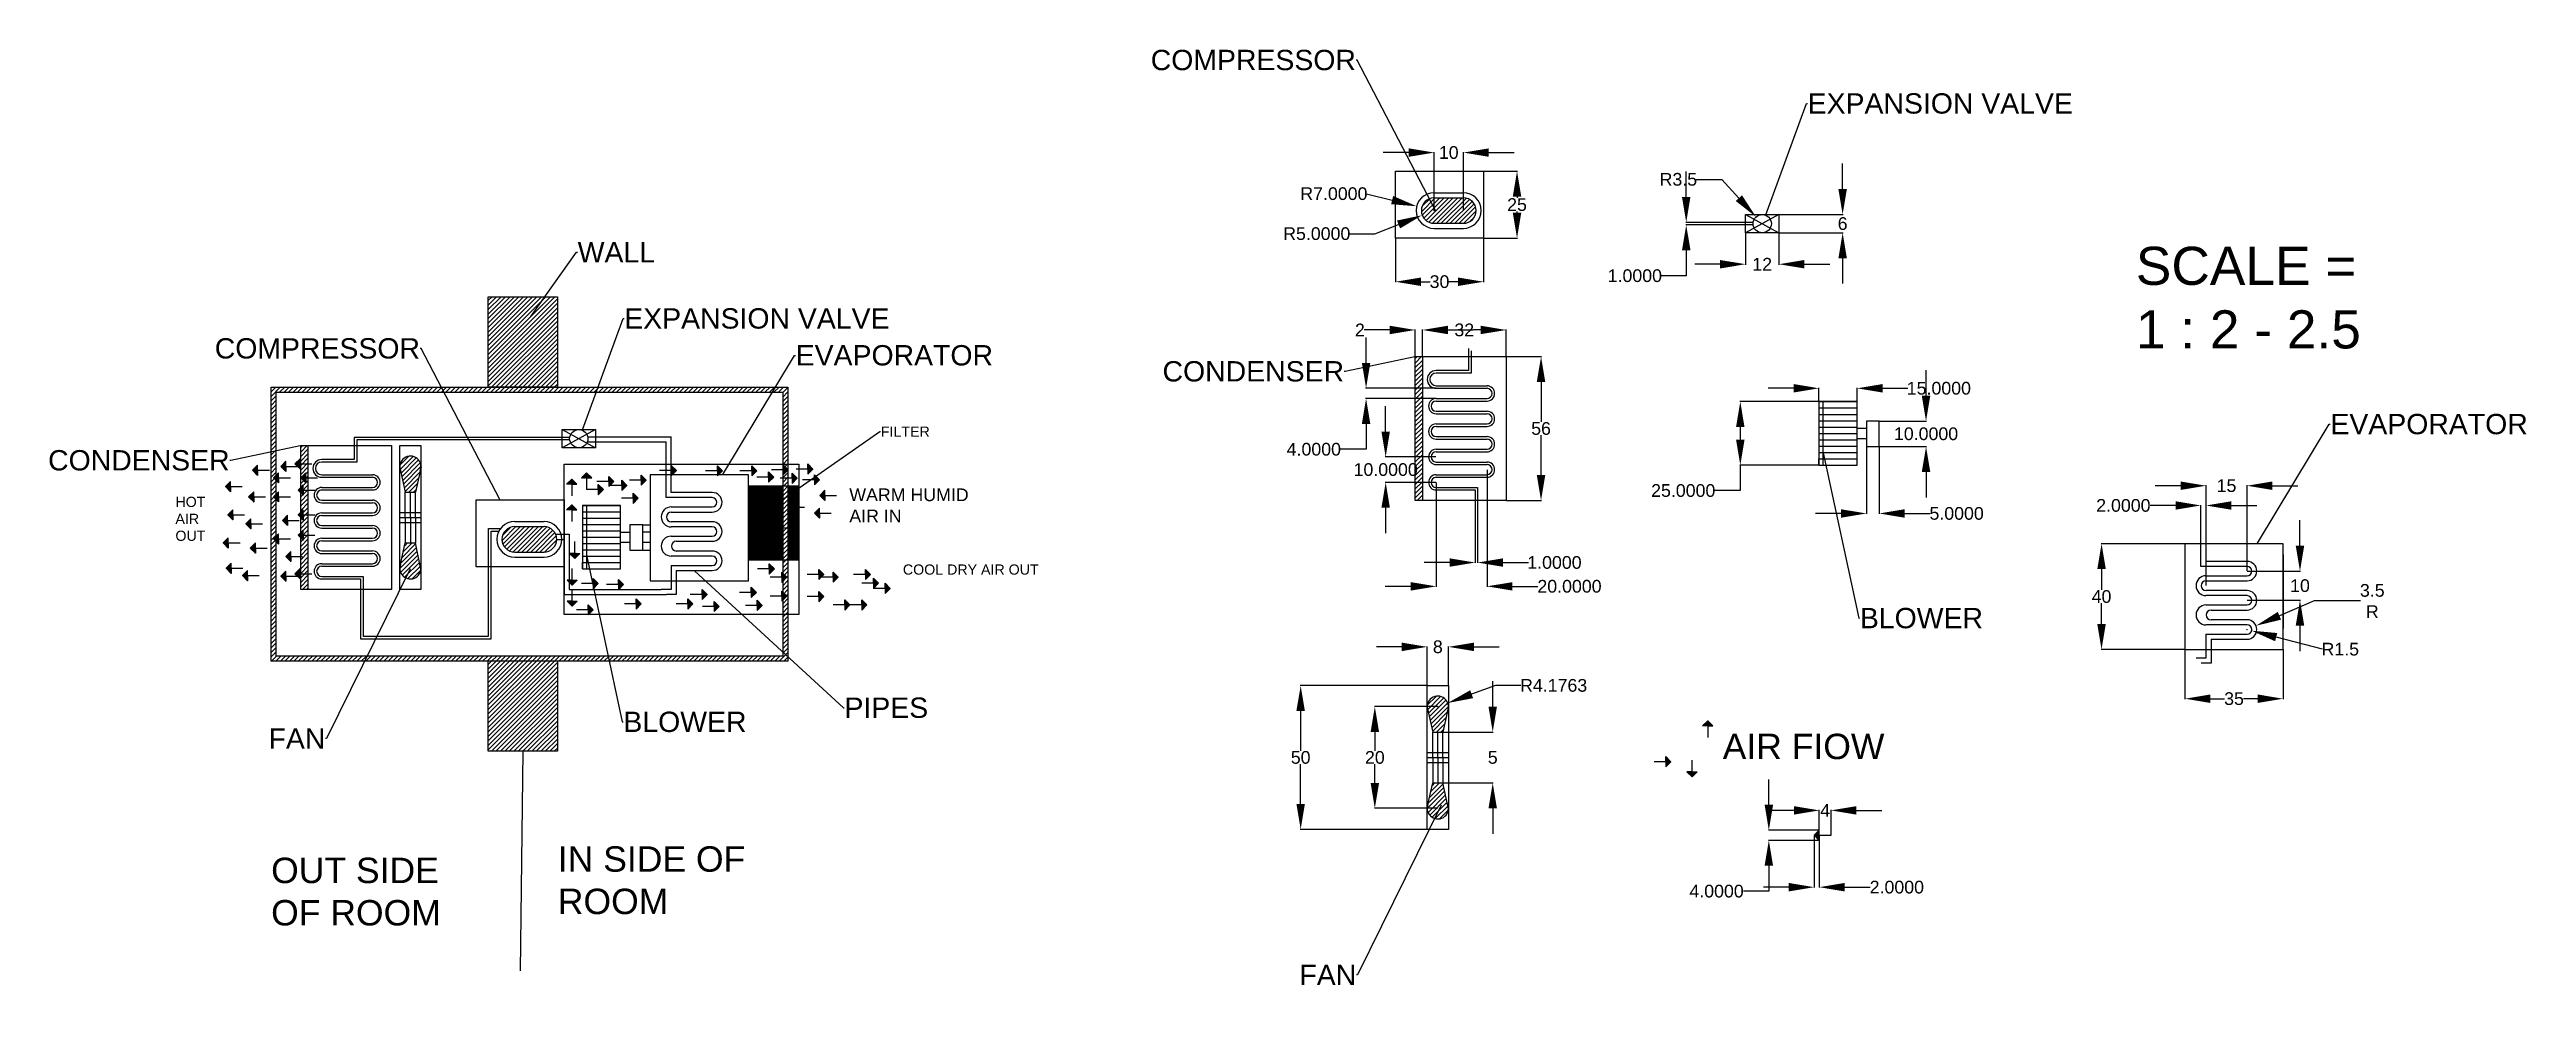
# Model space of a CAD drawing. Header units: inches. Extents: x -37 to 937, y -105 to 265.
import ezdxf
from ezdxf import colors
from ezdxf.entities.mleader import LeaderData, LeaderLine
from ezdxf.math import Vec2, Vec3

# ---------------------------------------------------------------- set-up
doc = ezdxf.new("R2010")
doc.units = ezdxf.units.IN
doc.header["$MEASUREMENT"] = 0
for name, color, linetype in [('BIOWER', 9, 'Continuous'), ('COMPRESSOR', 10, 'Continuous'), ('CONDENSER', 4, 'Continuous'), ('EXAPORATOR', 103, 'Continuous'), ('EXPANSION VALVE', 52, 'Continuous'), ('PIPES', 170, 'Continuous'), ('TITLE', 6, 'Continuous'), ('WAII', 250, 'Continuous')]:
    doc.layers.add(name, color=color, linetype=linetype)
doc.styles.get("Standard").update_dxf_attribs({"font": 'arial.ttf'})
doc.dimstyles.get("Standard").update_dxf_attribs({"dimtxt": 5, "dimasz": 10, "dimexe": 0.18, "dimexo": 0.0625, "dimgap": 0.09, "dimtad": 0, "dimtih": 1, "dimtoh": 1, "dimdec": 4, "dimzin": 0, "dimdsep": 46, "dimtxsty": 'Standard', "dimcen": 0.09, "dimadec": 0, "dimazin": 0, "dimtfac": 1, "dimtdec": 4, "dimtofl": 0, "dimtmove": 0, "dimatfit": 3, "dimfxl": 1, "dimtolj": 1, "dimtzin": 0, "dimarcsym": 0})
pattern_1 = [(45, (55.7278, 0), (-0.8838835, 0.8838835), [])]

msp = doc.modelspace()

# ---------------------------------------------------------------- texts
at = {"attachment_point": 1}
for s, width, insert, char_height in [('\\pxt7;SCALE = \\P1 : 2 - 2.5', 152.2873124, (783.70925, 187.67714), 15), ('HOT AIR OUT', 18.4831259, (12.59838, 89.30186), 4), ('WARM HUMID AIR IN', 50.9541478, (277.66353, 92.59154), 5), ('COOL DRY AIR OUT', 51.9795237, (298.74172, 62.68281), 4), ('AIR FIOW', 91.6351083, (621.19583, -3.90712), 10)]:
    msp.add_mtext_dynamic_manual_height_columns(s, width=width, gutter_width=1, heights=[0], dxfattribs=dict(at, insert=insert, char_height=char_height))
at = {"layer": 'TITLE', "char_height": 10, "attachment_point": 1}
for s, width, insert in [('IN SIDE OF ROOM', 101.1372629, (163.01244, -48.20028)), ('OUT SIDE OF ROOM', 76.0139891, (50.24144, -52.67667))]:
    msp.add_mtext_dynamic_manual_height_columns(s, width=width, gutter_width=1, heights=[0], dxfattribs=dict(at, insert=insert))

# ---------------------------------------------------------------- blocks, each defined once
blk = doc.blocks.new('*D1')
at = {"layer": 'COMPRESSOR', "color": 0, "lineweight": -2, "transparency": 16777216}
for p, q in [((492.51, 191), (492.51, 173.74)), ((527.14, 191), (527.14, 173.74)), ((502.51, 173.92), (506.16, 173.92)), ((517.14, 173.92), (513.48, 173.92))]:
    blk.add_line(p, q, dxfattribs=at)
at = {"layer": 'COMPRESSOR', "color": 0, "transparency": 16777216}
for points in [[(502.51, 175.58), (502.51, 172.25), (492.51, 173.92)], [(517.14, 175.58), (517.14, 172.25), (527.14, 173.92)]]:
    blk.add_solid(points, dxfattribs=at)
at = {"layer": 'Defpoints', "color": 0, "transparency": 16777216}
for p in [(492.51, 191.06), (527.14, 191.06), (527.14, 173.92)]:
    blk.add_point(p, dxfattribs=at)
at = {"layer": 'COMPRESSOR', "color": 0, "transparency": 16777216, "insert": (509.82, 173.92), "char_height": 5, "attachment_point": 5}
blk.add_mtext('\\A1;30', dxfattribs=at)
blk = doc.blocks.new('*D2')
at = {"layer": 'COMPRESSOR', "color": 0, "lineweight": -2, "transparency": 16777216}
for p, q in [((527.2, 217.4), (540.48, 217.4)), ((540.3, 207.4), (540.3, 206.87)), ((540.3, 201.06), (540.3, 201.59)), ((527.2, 191.06), (540.48, 191.06))]:
    blk.add_line(p, q, dxfattribs=at)
at = {"layer": 'COMPRESSOR', "color": 0, "transparency": 16777216}
for points in [[(538.63, 207.4), (541.97, 207.4), (540.3, 217.4)], [(538.63, 201.06), (541.97, 201.06), (540.3, 191.06)]]:
    blk.add_solid(points, dxfattribs=at)
at = {"layer": 'Defpoints', "color": 0, "transparency": 16777216}
for p in [(527.14, 217.4), (527.14, 191.06), (540.3, 191.06)]:
    blk.add_point(p, dxfattribs=at)
at = {"layer": 'COMPRESSOR', "color": 0, "transparency": 16777216, "insert": (540.3, 204.23), "char_height": 5, "attachment_point": 5}
blk.add_mtext('\\A1;25', dxfattribs=at)
blk = doc.blocks.new('*D3')
at = {"layer": 'COMPRESSOR', "color": 0, "lineweight": -2, "transparency": 16777216}
for p, q in [((481.12, 208.54), (491.17, 206.03)), ((507.58, 201.92), (507.76, 201.92)), ((507.67, 201.83), (507.67, 202.01))]:
    blk.add_line(p, q, dxfattribs=at)
at = {"layer": 'COMPRESSOR', "color": 0, "transparency": 16777216}
blk.add_solid([(491.58, 207.65), (490.77, 204.42), (500.88, 203.61)], dxfattribs=at)
at = {"layer": 'Defpoints', "color": 0, "transparency": 16777216}
for p in [(500.88, 203.61), (507.67, 201.92)]:
    blk.add_point(p, dxfattribs=at)
at = {"layer": 'COMPRESSOR', "color": 0, "transparency": 16777216, "insert": (468.26, 208.54), "char_height": 5, "attachment_point": 5}
blk.add_mtext('\\A1;R7.0000', dxfattribs=at)
blk = doc.blocks.new('*D4')
at = {"layer": 'COMPRESSOR', "color": 0, "lineweight": -2, "transparency": 16777216}
for p, q in [((484.39, 192.81), (493.7, 196.45)), ((507.58, 201.92), (507.76, 201.92)), ((507.67, 201.83), (507.67, 202.01)), ((474.39, 192.81), (484.39, 192.81))]:
    blk.add_line(p, q, dxfattribs=at)
at = {"layer": 'COMPRESSOR', "color": 0, "transparency": 16777216}
blk.add_solid([(493.09, 198), (494.31, 194.9), (503.01, 200.09)], dxfattribs=at)
at = {"layer": 'Defpoints', "color": 0, "transparency": 16777216}
for p in [(503.01, 200.09), (507.67, 201.92)]:
    blk.add_point(p, dxfattribs=at)
at = {"layer": 'COMPRESSOR', "color": 0, "transparency": 16777216, "insert": (461.53, 192.81), "char_height": 5, "attachment_point": 5}
blk.add_mtext('\\A1;R5.0000', dxfattribs=at)
blk = doc.blocks.new('*D5')
at = {"layer": 'COMPRESSOR', "color": 0, "lineweight": -2, "transparency": 16777216}
for p, q in [((497.67, 224.73), (487.67, 224.73)), ((507.67, 201.98), (507.67, 224.91)), ((519.21, 201.98), (519.21, 224.91)), ((529.21, 224.73), (539.21, 224.73))]:
    blk.add_line(p, q, dxfattribs=at)
at = {"layer": 'COMPRESSOR', "color": 0, "transparency": 16777216}
for points in [[(497.67, 226.4), (497.67, 223.06), (507.67, 224.73)], [(529.21, 226.4), (529.21, 223.06), (519.21, 224.73)]]:
    blk.add_solid(points, dxfattribs=at)
at = {"layer": 'Defpoints', "color": 0, "transparency": 16777216}
for p in [(519.21, 224.73), (507.67, 201.92), (519.21, 201.92)]:
    blk.add_point(p, dxfattribs=at)
at = {"layer": 'COMPRESSOR', "color": 0, "transparency": 16777216, "insert": (513.44, 224.73), "char_height": 5, "attachment_point": 5}
blk.add_mtext('\\A1;10', dxfattribs=at)
blk = doc.blocks.new('*D6')
at = {"layer": 'CONDENSER', "color": 0, "lineweight": -2, "transparency": 16777216}
for p, q in [((503.1, 144.52), (503.1, 155.12)), ((513.1, 154.94), (515.91, 154.94)), ((526, 154.94), (523.2, 154.94)), ((536, 144.52), (536, 155.12))]:
    blk.add_line(p, q, dxfattribs=at)
at = {"layer": 'CONDENSER', "color": 0, "transparency": 16777216}
for points in [[(513.1, 156.61), (513.1, 153.28), (503.1, 154.94)], [(526, 156.61), (526, 153.28), (536, 154.94)]]:
    blk.add_solid(points, dxfattribs=at)
at = {"layer": 'Defpoints', "color": 0, "transparency": 16777216}
for p in [(536, 154.94), (503.1, 144.46), (536, 144.46)]:
    blk.add_point(p, dxfattribs=at)
at = {"layer": 'CONDENSER', "color": 0, "transparency": 16777216, "insert": (519.55, 154.94), "char_height": 5, "attachment_point": 5}
blk.add_mtext('\\A1;32', dxfattribs=at)
blk = doc.blocks.new('*D7')
at = {"layer": 'CONDENSER', "color": 0, "lineweight": -2, "transparency": 16777216}
for p, q in [((490.23, 154.94), (480.23, 154.94)), ((500.23, 144.52), (500.23, 155.12)), ((503.1, 144.52), (503.1, 155.12)), ((513.1, 154.94), (523.1, 154.94))]:
    blk.add_line(p, q, dxfattribs=at)
at = {"layer": 'CONDENSER', "color": 0, "transparency": 16777216}
for points in [[(490.23, 156.61), (490.23, 153.28), (500.23, 154.94)], [(513.1, 156.61), (513.1, 153.28), (503.1, 154.94)]]:
    blk.add_solid(points, dxfattribs=at)
at = {"layer": 'Defpoints', "color": 0, "transparency": 16777216}
for p in [(500.23, 154.94), (500.23, 144.46), (503.1, 144.46)]:
    blk.add_point(p, dxfattribs=at)
at = {"layer": 'CONDENSER', "color": 0, "transparency": 16777216, "insert": (478.49, 154.94), "char_height": 5, "attachment_point": 5}
blk.add_mtext('\\A1;2', dxfattribs=at)
blk = doc.blocks.new('*D8')
at = {"layer": 'CONDENSER', "color": 0, "lineweight": -2, "transparency": 16777216}
for p, q in [((536.07, 144.46), (549.93, 144.46)), ((549.75, 134.46), (549.75, 118.8)), ((549.75, 97.85), (549.75, 113.51)), ((536.07, 87.85), (549.93, 87.85))]:
    blk.add_line(p, q, dxfattribs=at)
at = {"layer": 'CONDENSER', "color": 0, "transparency": 16777216}
for points in [[(548.08, 134.46), (551.41, 134.46), (549.75, 144.46)], [(548.08, 97.85), (551.41, 97.85), (549.75, 87.85)]]:
    blk.add_solid(points, dxfattribs=at)
at = {"layer": 'Defpoints', "color": 0, "transparency": 16777216}
for p in [(536, 144.46), (536, 87.85), (549.75, 87.85)]:
    blk.add_point(p, dxfattribs=at)
at = {"layer": 'CONDENSER', "color": 0, "transparency": 16777216, "insert": (549.75, 116.16), "char_height": 5, "attachment_point": 5}
blk.add_mtext('\\A1;56', dxfattribs=at)
blk = doc.blocks.new('*D9')
at = {"layer": 'CONDENSER', "color": 0, "lineweight": -2, "transparency": 16777216}
for p, q in [((488.63, 114.99), (488.63, 124.99)), ((508.43, 104.99), (488.45, 104.99)), ((508.43, 94.99), (488.45, 94.99)), ((488.63, 84.99), (488.63, 74.99))]:
    blk.add_line(p, q, dxfattribs=at)
at = {"layer": 'CONDENSER', "color": 0, "transparency": 16777216}
for points in [[(486.96, 114.99), (490.3, 114.99), (488.63, 104.99)], [(486.96, 84.99), (490.3, 84.99), (488.63, 94.99)]]:
    blk.add_solid(points, dxfattribs=at)
at = {"layer": 'Defpoints', "color": 0, "transparency": 16777216}
for p in [(488.63, 104.99), (508.5, 104.99), (508.5, 94.99)]:
    blk.add_point(p, dxfattribs=at)
at = {"layer": 'CONDENSER', "color": 0, "transparency": 16777216, "insert": (488.63, 99.99), "char_height": 5, "attachment_point": 5}
blk.add_mtext('\\A1;10.0000', dxfattribs=at)
blk = doc.blocks.new('*D10')
at = {"layer": 'CONDENSER', "color": 0, "lineweight": -2, "transparency": 16777216}
for p, q in [((523.8, 71.16), (523.8, 63.26)), ((524.8, 71.16), (524.8, 63.26)), ((513.8, 63.44), (503.8, 63.44)), ((534.8, 63.44), (544.8, 63.44))]:
    blk.add_line(p, q, dxfattribs=at)
at = {"layer": 'CONDENSER', "color": 0, "transparency": 16777216}
for points in [[(513.8, 65.1), (513.8, 61.77), (523.8, 63.44)], [(534.8, 65.1), (534.8, 61.77), (524.8, 63.44)]]:
    blk.add_solid(points, dxfattribs=at)
at = {"layer": 'Defpoints', "color": 0, "transparency": 16777216}
for p in [(523.8, 71.22), (524.8, 71.22), (524.8, 63.44)]:
    blk.add_point(p, dxfattribs=at)
at = {"layer": 'CONDENSER', "color": 0, "transparency": 16777216, "insert": (555.02, 63.44), "char_height": 5, "attachment_point": 5}
blk.add_mtext('\\A1;1.0000', dxfattribs=at)
blk = doc.blocks.new('*D11')
at = {"layer": 'CONDENSER', "color": 0, "lineweight": -2, "transparency": 16777216}
for p, q in [((528.5, 99.92), (528.5, 53.89)), ((508.5, 94.92), (508.5, 53.89)), ((498.5, 54.07), (488.5, 54.07)), ((538.5, 54.07), (548.5, 54.07))]:
    blk.add_line(p, q, dxfattribs=at)
at = {"layer": 'CONDENSER', "color": 0, "transparency": 16777216}
for points in [[(498.5, 55.73), (498.5, 52.4), (508.5, 54.07)], [(538.5, 55.73), (538.5, 52.4), (528.5, 54.07)]]:
    blk.add_solid(points, dxfattribs=at)
at = {"layer": 'Defpoints', "color": 0, "transparency": 16777216}
for p in [(528.5, 99.99), (508.5, 94.99), (528.5, 54.07)]:
    blk.add_point(p, dxfattribs=at)
at = {"layer": 'CONDENSER', "color": 0, "transparency": 16777216, "insert": (560.94, 54.07), "char_height": 5, "attachment_point": 5}
blk.add_mtext('\\A1;20.0000', dxfattribs=at)
blk = doc.blocks.new('*D12')
at = {"layer": 'CONDENSER', "color": 0, "lineweight": -2, "transparency": 16777216}
for p, q in [((480.93, 141.99), (480.93, 151.99)), ((508.43, 131.99), (480.75, 131.99)), ((508.43, 127.99), (480.75, 127.99)), ((480.93, 117.99), (480.93, 107.99)), ((480.93, 107.99), (470.93, 107.99))]:
    blk.add_line(p, q, dxfattribs=at)
at = {"layer": 'CONDENSER', "color": 0, "transparency": 16777216}
for points in [[(479.27, 141.99), (482.6, 141.99), (480.93, 131.99)], [(479.27, 117.99), (482.6, 117.99), (480.93, 127.99)]]:
    blk.add_solid(points, dxfattribs=at)
at = {"layer": 'Defpoints', "color": 0, "transparency": 16777216}
for p in [(480.93, 127.99), (508.5, 131.99), (508.5, 127.99)]:
    blk.add_point(p, dxfattribs=at)
at = {"layer": 'CONDENSER', "color": 0, "transparency": 16777216, "insert": (460.37, 107.99), "char_height": 5, "attachment_point": 5}
blk.add_mtext('\\A1;4.0000', dxfattribs=at)
blk = doc.blocks.new('*D13')
at = {"layer": 'Defpoints', "color": 0, "transparency": 16777216}
for p in [(634.31, 199.43), (636.74, 196.77)]:
    blk.add_point(p, dxfattribs=at)
at = {"layer": 'EXPANSION VALVE', "color": 0, "lineweight": -2, "transparency": 16777216}
for p, q in [((610.81, 214.18), (620.81, 214.18)), ((620.81, 214.18), (627.56, 206.8)), ((636.65, 196.77), (636.83, 196.77)), ((636.74, 196.68), (636.74, 196.86))]:
    blk.add_line(p, q, dxfattribs=at)
at = {"layer": 'EXPANSION VALVE', "color": 0, "transparency": 16777216}
blk.add_solid([(628.79, 207.93), (626.33, 205.68), (634.31, 199.43)], dxfattribs=at)
at = {"layer": 'EXPANSION VALVE', "color": 0, "transparency": 16777216, "insert": (603.76, 214.18), "char_height": 5, "attachment_point": 5}
blk.add_mtext('\\A1;R3.5', dxfattribs=at)
blk = doc.blocks.new('*D14')
at = {"layer": 'Defpoints', "color": 0, "transparency": 16777216}
for p in [(630.18, 193.16), (643.3, 193.16), (643.3, 180.81)]:
    blk.add_point(p, dxfattribs=at)
at = {"layer": 'EXPANSION VALVE', "color": 0, "lineweight": -2, "transparency": 16777216}
for p, q in [((630.18, 193.1), (630.18, 180.63)), ((643.3, 193.1), (643.3, 180.63)), ((620.18, 180.81), (610.18, 180.81)), ((653.3, 180.81), (663.3, 180.81))]:
    blk.add_line(p, q, dxfattribs=at)
at = {"layer": 'EXPANSION VALVE', "color": 0, "transparency": 16777216}
for points in [[(620.18, 182.47), (620.18, 179.14), (630.18, 180.81)], [(653.3, 182.47), (653.3, 179.14), (643.3, 180.81)]]:
    blk.add_solid(points, dxfattribs=at)
at = {"layer": 'EXPANSION VALVE', "color": 0, "transparency": 16777216, "insert": (636.74, 180.81), "char_height": 5, "attachment_point": 5}
blk.add_mtext('\\A1;12', dxfattribs=at)
blk = doc.blocks.new('*D15')
at = {"layer": 'Defpoints', "color": 0, "transparency": 16777216}
for p in [(643.3, 200.37), (643.3, 193.16), (668.38, 193.16)]:
    blk.add_point(p, dxfattribs=at)
at = {"layer": 'EXPANSION VALVE', "color": 0, "lineweight": -2, "transparency": 16777216}
for p, q in [((668.38, 210.37), (668.38, 220.37)), ((643.37, 200.37), (668.56, 200.37)), ((643.37, 193.16), (668.56, 193.16)), ((668.38, 183.16), (668.38, 173.16))]:
    blk.add_line(p, q, dxfattribs=at)
at = {"layer": 'EXPANSION VALVE', "color": 0, "transparency": 16777216}
for points in [[(666.72, 210.37), (670.05, 210.37), (668.38, 200.37)], [(666.72, 183.16), (670.05, 183.16), (668.38, 193.16)]]:
    blk.add_solid(points, dxfattribs=at)
at = {"layer": 'EXPANSION VALVE', "color": 0, "transparency": 16777216, "insert": (668.38, 196.77), "char_height": 5, "attachment_point": 5}
blk.add_mtext('\\A1;6', dxfattribs=at)
blk = doc.blocks.new('*D16')
at = {"layer": 'Defpoints', "color": 0, "transparency": 16777216}
for p in [(606.86, 196.27), (626.65, 197.27), (626.65, 196.27)]:
    blk.add_point(p, dxfattribs=at)
at = {"layer": 'EXPANSION VALVE', "color": 0, "lineweight": -2, "transparency": 16777216}
for p, q in [((606.86, 207.27), (606.86, 217.27)), ((626.59, 197.27), (606.68, 197.27)), ((626.59, 196.27), (606.68, 196.27)), ((606.86, 186.27), (606.86, 176.27)), ((606.86, 176.27), (596.86, 176.27))]:
    blk.add_line(p, q, dxfattribs=at)
at = {"layer": 'EXPANSION VALVE', "color": 0, "transparency": 16777216}
for points in [[(605.19, 207.27), (608.53, 207.27), (606.86, 197.27)], [(605.19, 186.27), (608.53, 186.27), (606.86, 196.27)]]:
    blk.add_solid(points, dxfattribs=at)
at = {"layer": 'EXPANSION VALVE', "color": 0, "transparency": 16777216, "insert": (586.64, 176.27), "char_height": 5, "attachment_point": 5}
blk.add_mtext('\\A1;1.0000', dxfattribs=at)
blk = doc.blocks.new('*D17')
at = {"color": 0, "lineweight": -2, "transparency": 16777216}
for p, q in [((649.07, 131.99), (639.07, 131.99)), ((659.07, 126.81), (659.07, 132.17)), ((674.07, 126.81), (674.07, 132.17)), ((684.07, 131.99), (694.07, 131.99))]:
    blk.add_line(p, q, dxfattribs=at)
at = {"color": 0, "transparency": 16777216}
for points in [[(649.07, 133.66), (649.07, 130.32), (659.07, 131.99)], [(684.07, 133.66), (684.07, 130.32), (674.07, 131.99)]]:
    blk.add_solid(points, dxfattribs=at)
at = {"layer": 'Defpoints', "color": 0, "transparency": 16777216}
for p in [(659.07, 126.74), (674.07, 131.99), (674.07, 126.74)]:
    blk.add_point(p, dxfattribs=at)
at = {"color": 0, "transparency": 16777216, "insert": (706.23, 131.99), "char_height": 5, "attachment_point": 5}
blk.add_mtext('\\A1;15.0000', dxfattribs=at)
blk = doc.blocks.new('*D18')
at = {"color": 0, "lineweight": -2, "transparency": 16777216}
for p, q in [((659, 126.74), (627.95, 126.74)), ((628.13, 116.74), (628.13, 111.74)), ((659, 101.74), (627.95, 101.74)), ((628.13, 101.74), (628.13, 91.74)), ((628.13, 91.74), (618.13, 91.74))]:
    blk.add_line(p, q, dxfattribs=at)
at = {"color": 0, "transparency": 16777216}
for points in [[(626.46, 116.74), (629.79, 116.74), (628.13, 126.74)], [(626.46, 111.74), (629.79, 111.74), (628.13, 101.74)]]:
    blk.add_solid(points, dxfattribs=at)
at = {"layer": 'Defpoints', "color": 0, "transparency": 16777216}
for p in [(659.07, 126.74), (628.13, 101.74), (659.07, 101.74)]:
    blk.add_point(p, dxfattribs=at)
at = {"color": 0, "transparency": 16777216, "insert": (605.68, 91.74), "char_height": 5, "attachment_point": 5}
blk.add_mtext('\\A1;25.0000', dxfattribs=at)
blk = doc.blocks.new('*D19')
at = {"color": 0, "lineweight": -2, "transparency": 16777216}
for p, q in [((701.19, 129.07), (701.19, 139.07)), ((682.82, 119.07), (701.37, 119.07)), ((682.82, 109.07), (701.37, 109.07)), ((701.19, 99.07), (701.19, 89.07))]:
    blk.add_line(p, q, dxfattribs=at)
at = {"color": 0, "transparency": 16777216}
for points in [[(699.52, 129.07), (702.86, 129.07), (701.19, 119.07)], [(699.52, 99.07), (702.86, 99.07), (701.19, 109.07)]]:
    blk.add_solid(points, dxfattribs=at)
at = {"layer": 'Defpoints', "color": 0, "transparency": 16777216}
for p in [(682.75, 119.07), (682.75, 109.07), (701.19, 109.07)]:
    blk.add_point(p, dxfattribs=at)
at = {"color": 0, "transparency": 16777216, "insert": (701.19, 114.07), "char_height": 5, "attachment_point": 5}
blk.add_mtext('\\A1;10.0000', dxfattribs=at)
blk = doc.blocks.new('*D20')
at = {"color": 0, "lineweight": -2, "transparency": 16777216}
for p, q in [((677.75, 108.97), (677.75, 82.56)), ((682.75, 108.97), (682.75, 82.56)), ((667.75, 82.74), (657.75, 82.74)), ((692.75, 82.74), (702.75, 82.74))]:
    blk.add_line(p, q, dxfattribs=at)
at = {"color": 0, "transparency": 16777216}
for points in [[(667.75, 84.4), (667.75, 81.07), (677.75, 82.74)], [(692.75, 84.4), (692.75, 81.07), (682.75, 82.74)]]:
    blk.add_solid(points, dxfattribs=at)
at = {"layer": 'Defpoints', "color": 0, "transparency": 16777216}
for p in [(677.75, 109.03), (682.75, 109.03), (682.75, 82.74)]:
    blk.add_point(p, dxfattribs=at)
at = {"color": 0, "transparency": 16777216, "insert": (713.21, 82.74), "char_height": 5, "attachment_point": 5}
blk.add_mtext('\\A1;5.0000', dxfattribs=at)
blk = doc.blocks.new('*D21')
at = {"color": 0, "lineweight": -2, "transparency": 16777216}
for p, q in [((531.84, 15.08), (522.46, 11.63)), ((541.84, 15.08), (531.84, 15.08)), ((509.06, 6.74), (509.24, 6.74)), ((509.15, 6.65), (509.15, 6.83))]:
    blk.add_line(p, q, dxfattribs=at)
at = {"color": 0, "transparency": 16777216}
blk.add_solid([(521.88, 13.2), (523.03, 10.07), (513.07, 8.18)], dxfattribs=at)
at = {"layer": 'Defpoints', "color": 0, "transparency": 16777216}
for p in [(509.15, 6.74), (513.07, 8.18)]:
    blk.add_point(p, dxfattribs=at)
at = {"color": 0, "transparency": 16777216, "insert": (554.71, 15.08), "char_height": 5, "attachment_point": 5}
blk.add_mtext('\\A1;R4.1763', dxfattribs=at)
blk = doc.blocks.new('*D22')
at = {"color": 0, "lineweight": -2, "transparency": 16777216}
for p, q in [((530.74, 6.74), (530.74, 16.74)), ((511.21, -3.26), (530.92, -3.26)), ((511.21, -23.26), (530.92, -23.26)), ((530.74, -33.26), (530.74, -43.26))]:
    blk.add_line(p, q, dxfattribs=at)
at = {"color": 0, "transparency": 16777216}
for points in [[(529.08, 6.74), (532.41, 6.74), (530.74, -3.26)], [(529.08, -33.26), (532.41, -33.26), (530.74, -23.26)]]:
    blk.add_solid(points, dxfattribs=at)
at = {"layer": 'Defpoints', "color": 0, "transparency": 16777216}
for p in [(511.15, -3.26), (511.15, -23.26), (530.74, -23.26)]:
    blk.add_point(p, dxfattribs=at)
at = {"color": 0, "transparency": 16777216, "insert": (530.74, -13.26), "char_height": 5, "attachment_point": 5}
blk.add_mtext('\\A1;5', dxfattribs=at)
blk = doc.blocks.new('*D23')
at = {"color": 0, "lineweight": -2, "transparency": 16777216}
for p, q in [((509.09, 6.74), (484.2, 6.74)), ((484.38, -3.26), (484.38, -10.62)), ((484.38, -23.26), (484.38, -15.9)), ((509.09, -33.26), (484.2, -33.26))]:
    blk.add_line(p, q, dxfattribs=at)
at = {"color": 0, "transparency": 16777216}
for points in [[(482.71, -3.26), (486.04, -3.26), (484.38, 6.74)], [(482.71, -23.26), (486.04, -23.26), (484.38, -33.26)]]:
    blk.add_solid(points, dxfattribs=at)
at = {"layer": 'Defpoints', "color": 0, "transparency": 16777216}
for p in [(509.15, 6.74), (484.38, -33.26), (509.15, -33.26)]:
    blk.add_point(p, dxfattribs=at)
at = {"color": 0, "transparency": 16777216, "insert": (484.38, -13.26), "char_height": 5, "attachment_point": 5}
blk.add_mtext('\\A1;20', dxfattribs=at)
blk = doc.blocks.new('*D24')
at = {"color": 0, "lineweight": -2, "transparency": 16777216}
for p, q in [((494.99, 30.26), (484.99, 30.26)), ((504.99, 15.1), (504.99, 30.44)), ((513.32, 15.1), (513.32, 30.44)), ((523.32, 30.26), (533.32, 30.26))]:
    blk.add_line(p, q, dxfattribs=at)
at = {"color": 0, "transparency": 16777216}
for points in [[(494.99, 31.92), (494.99, 28.59), (504.99, 30.26)], [(523.32, 31.92), (523.32, 28.59), (513.32, 30.26)]]:
    blk.add_solid(points, dxfattribs=at)
at = {"layer": 'Defpoints', "color": 0, "transparency": 16777216}
for p in [(513.32, 30.26), (504.99, 15.04), (513.32, 15.04)]:
    blk.add_point(p, dxfattribs=at)
at = {"color": 0, "transparency": 16777216, "insert": (509.15, 30.26), "char_height": 5, "attachment_point": 5}
blk.add_mtext('\\A1;8', dxfattribs=at)
blk = doc.blocks.new('*D25')
at = {"color": 0, "lineweight": -2, "transparency": 16777216}
for p, q in [((504.92, 15.04), (455.02, 15.04)), ((455.2, 5.04), (455.2, -10.62)), ((455.2, -31.56), (455.2, -15.9)), ((504.92, -41.56), (455.02, -41.56))]:
    blk.add_line(p, q, dxfattribs=at)
at = {"color": 0, "transparency": 16777216}
for points in [[(453.53, 5.04), (456.86, 5.04), (455.2, 15.04)], [(453.53, -31.56), (456.86, -31.56), (455.2, -41.56)]]:
    blk.add_solid(points, dxfattribs=at)
at = {"layer": 'Defpoints', "color": 0, "transparency": 16777216}
for p in [(504.99, 15.04), (455.2, -41.56), (504.99, -41.56)]:
    blk.add_point(p, dxfattribs=at)
at = {"color": 0, "transparency": 16777216, "insert": (455.2, -13.26), "char_height": 5, "attachment_point": 5}
blk.add_mtext('\\A1;50', dxfattribs=at)
blk = doc.blocks.new('*D26')
at = {"layer": 'Defpoints', "color": 0, "transparency": 16777216}
for p in [(803.03, 70.86), (770.22, 29.22), (803.03, 29.22)]:
    blk.add_point(p, dxfattribs=at)
at = {"layer": 'EXPANSION VALVE', "color": 0, "lineweight": -2, "transparency": 16777216}
for p, q in [((802.96, 70.86), (770.04, 70.86)), ((770.22, 60.86), (770.22, 52.68)), ((770.22, 39.22), (770.22, 47.4)), ((802.96, 29.22), (770.04, 29.22))]:
    blk.add_line(p, q, dxfattribs=at)
at = {"layer": 'EXPANSION VALVE', "color": 0, "transparency": 16777216}
for points in [[(768.55, 60.86), (771.88, 60.86), (770.22, 70.86)], [(768.55, 39.22), (771.88, 39.22), (770.22, 29.22)]]:
    blk.add_solid(points, dxfattribs=at)
at = {"layer": 'EXPANSION VALVE', "color": 0, "transparency": 16777216, "insert": (770.22, 50.04), "char_height": 5, "attachment_point": 5}
blk.add_mtext('\\A1;40', dxfattribs=at)
blk = doc.blocks.new('*D27')
at = {"layer": 'Defpoints', "color": 0, "transparency": 16777216}
for p in [(803.03, 29.22), (841.64, 29.22), (841.64, 9.86)]:
    blk.add_point(p, dxfattribs=at)
at = {"layer": 'EXPANSION VALVE', "color": 0, "lineweight": -2, "transparency": 16777216}
for p, q in [((803.03, 29.16), (803.03, 9.68)), ((841.64, 29.16), (841.64, 9.68)), ((813.03, 9.86), (818.64, 9.86)), ((831.64, 9.86), (826.02, 9.86))]:
    blk.add_line(p, q, dxfattribs=at)
at = {"layer": 'EXPANSION VALVE', "color": 0, "transparency": 16777216}
for points in [[(813.03, 11.53), (813.03, 8.19), (803.03, 9.86)], [(831.64, 11.53), (831.64, 8.19), (841.64, 9.86)]]:
    blk.add_solid(points, dxfattribs=at)
at = {"layer": 'EXPANSION VALVE', "color": 0, "transparency": 16777216, "insert": (822.33, 9.86), "char_height": 5, "attachment_point": 5}
blk.add_mtext('\\A1;35', dxfattribs=at)
blk = doc.blocks.new('*D28')
at = {"layer": 'Defpoints', "color": 0, "transparency": 16777216}
for p in [(827.46, 37.08), (830.99, 38.58)]:
    blk.add_point(p, dxfattribs=at)
at = {"layer": 'EXPANSION VALVE', "color": 0, "lineweight": -2, "transparency": 16777216}
for p, q in [((853.88, 48.32), (840.19, 42.49)), ((872.05, 48.32), (853.88, 48.32)), ((827.37, 37.08), (827.55, 37.08)), ((827.46, 36.99), (827.46, 37.17))]:
    blk.add_line(p, q, dxfattribs=at)
at = {"layer": 'EXPANSION VALVE', "color": 0, "transparency": 16777216}
blk.add_solid([(839.54, 44.03), (840.84, 40.96), (830.99, 38.58)], dxfattribs=at)
at = {"layer": 'EXPANSION VALVE', "color": 0, "transparency": 16777216, "insert": (876.71, 48.32), "char_height": 5, "attachment_point": 5}
blk.add_mtext('\\A1;3.5\\PR', dxfattribs=at)
blk = doc.blocks.new('*D29')
at = {"layer": 'Defpoints', "color": 0, "transparency": 16777216}
for p in [(827.46, 37.08), (829.24, 36.62)]:
    blk.add_point(p, dxfattribs=at)
at = {"layer": 'EXPANSION VALVE', "color": 0, "lineweight": -2, "transparency": 16777216}
for p, q in [((827.37, 37.08), (827.55, 37.08)), ((827.46, 36.99), (827.46, 37.17)), ((857.07, 29.33), (838.91, 34.08))]:
    blk.add_line(p, q, dxfattribs=at)
at = {"layer": 'EXPANSION VALVE', "color": 0, "transparency": 16777216}
blk.add_solid([(839.33, 35.7), (838.49, 32.47), (829.24, 36.62)], dxfattribs=at)
at = {"layer": 'EXPANSION VALVE', "color": 0, "transparency": 16777216, "insert": (864.12, 29.33), "char_height": 5, "attachment_point": 5}
blk.add_mtext('\\A1;R1.5', dxfattribs=at)
blk = doc.blocks.new('*D30')
at = {"layer": 'Defpoints', "color": 0, "transparency": 16777216}
for p in [(827.46, 93.66), (827.46, 60.07), (811.31, 54.32)]:
    blk.add_point(p, dxfattribs=at)
at = {"layer": 'EXPANSION VALVE', "color": 0, "lineweight": -2, "transparency": 16777216}
for p, q in [((801.31, 93.66), (791.31, 93.66)), ((811.31, 54.39), (811.31, 93.84)), ((827.46, 60.14), (827.46, 93.84)), ((837.46, 93.66), (847.46, 93.66))]:
    blk.add_line(p, q, dxfattribs=at)
at = {"layer": 'EXPANSION VALVE', "color": 0, "transparency": 16777216}
for points in [[(801.31, 95.33), (801.31, 91.99), (811.31, 93.66)], [(837.46, 95.33), (837.46, 91.99), (827.46, 93.66)]]:
    blk.add_solid(points, dxfattribs=at)
at = {"layer": 'EXPANSION VALVE', "color": 0, "transparency": 16777216, "insert": (819.38, 93.66), "char_height": 5, "attachment_point": 5}
blk.add_mtext('\\A1;15', dxfattribs=at)
blk = doc.blocks.new('*D31')
at = {"layer": 'Defpoints', "color": 0, "transparency": 16777216}
for p in [(827.46, 60.07), (848.27, 60.07), (827.46, 48.58)]:
    blk.add_point(p, dxfattribs=at)
at = {"layer": 'EXPANSION VALVE', "color": 0, "lineweight": -2, "transparency": 16777216}
for p, q in [((848.27, 70.07), (848.27, 80.07)), ((827.53, 60.07), (848.45, 60.07)), ((827.53, 48.58), (848.45, 48.58)), ((848.27, 38.58), (848.27, 28.58))]:
    blk.add_line(p, q, dxfattribs=at)
at = {"layer": 'EXPANSION VALVE', "color": 0, "transparency": 16777216}
for points in [[(846.6, 70.07), (849.94, 70.07), (848.27, 60.07)], [(846.6, 38.58), (849.94, 38.58), (848.27, 48.58)]]:
    blk.add_solid(points, dxfattribs=at)
at = {"layer": 'EXPANSION VALVE', "color": 0, "transparency": 16777216, "insert": (848.27, 54.32), "char_height": 5, "attachment_point": 5}
blk.add_mtext('\\A1;10', dxfattribs=at)
blk = doc.blocks.new('*D32')
at = {"layer": 'Defpoints', "color": 0, "transparency": 16777216}
for p in [(809.31, 85.89), (809.31, 83.89), (811.31, 63.91)]:
    blk.add_point(p, dxfattribs=at)
at = {"layer": 'EXPANSION VALVE', "color": 0, "lineweight": -2, "transparency": 16777216}
for p, q in [((799.31, 85.89), (789.31, 85.89)), ((809.31, 83.95), (809.31, 86.07)), ((811.31, 63.97), (811.31, 86.07)), ((821.31, 85.89), (831.31, 85.89))]:
    blk.add_line(p, q, dxfattribs=at)
at = {"layer": 'EXPANSION VALVE', "color": 0, "transparency": 16777216}
for points in [[(799.31, 87.55), (799.31, 84.22), (809.31, 85.89)], [(821.31, 87.55), (821.31, 84.22), (811.31, 85.89)]]:
    blk.add_solid(points, dxfattribs=at)
at = {"layer": 'EXPANSION VALVE', "color": 0, "transparency": 16777216, "insert": (778.8, 85.89), "char_height": 5, "attachment_point": 5}
blk.add_mtext('\\A1;2.0000', dxfattribs=at)
blk = doc.blocks.new('*D33')
at = {"color": 0, "lineweight": -2, "transparency": 16777216}
for p, q in [((649.2, -34.08), (639.2, -34.08)), ((659.2, -43.8), (659.2, -33.9)), ((663.82, -43.8), (663.82, -33.9)), ((673.82, -34.08), (683.82, -34.08))]:
    blk.add_line(p, q, dxfattribs=at)
at = {"color": 0, "transparency": 16777216}
for points in [[(649.2, -32.41), (649.2, -35.75), (659.2, -34.08)], [(673.82, -32.41), (673.82, -35.75), (663.82, -34.08)]]:
    blk.add_solid(points, dxfattribs=at)
at = {"layer": 'Defpoints', "color": 0, "transparency": 16777216}
for p in [(663.82, -34.08), (659.2, -43.87), (663.82, -43.87)]:
    blk.add_point(p, dxfattribs=at)
at = {"color": 0, "transparency": 16777216, "insert": (661.51, -34.08), "char_height": 5, "attachment_point": 5}
blk.add_mtext('\\A1;4', dxfattribs=at)
blk = doc.blocks.new('*D34')
at = {"color": 0, "lineweight": -2, "transparency": 16777216}
for p, q in [((657.2, -43.93), (657.2, -64.47)), ((659.2, -43.93), (659.2, -64.47)), ((647.2, -64.29), (637.2, -64.29)), ((669.2, -64.29), (679.2, -64.29))]:
    blk.add_line(p, q, dxfattribs=at)
at = {"color": 0, "transparency": 16777216}
for points in [[(647.2, -62.62), (647.2, -65.96), (657.2, -64.29)], [(669.2, -62.62), (669.2, -65.96), (659.2, -64.29)]]:
    blk.add_solid(points, dxfattribs=at)
at = {"layer": 'Defpoints', "color": 0, "transparency": 16777216}
for p in [(657.2, -43.87), (659.2, -43.87), (659.2, -64.29)]:
    blk.add_point(p, dxfattribs=at)
at = {"color": 0, "transparency": 16777216, "insert": (689.7, -64.29), "char_height": 5, "attachment_point": 5}
blk.add_mtext('\\A1;2.0000', dxfattribs=at)
blk = doc.blocks.new('*D35')
at = {"color": 0, "lineweight": -2, "transparency": 16777216}
for p, q in [((639.35, -31.87), (639.35, -21.87)), ((659.14, -41.87), (639.17, -41.87)), ((659.14, -45.87), (639.17, -45.87)), ((639.35, -55.87), (639.35, -65.87)), ((639.35, -65.87), (629.35, -65.87))]:
    blk.add_line(p, q, dxfattribs=at)
at = {"color": 0, "transparency": 16777216}
for points in [[(637.69, -31.87), (641.02, -31.87), (639.35, -41.87)], [(637.69, -55.87), (641.02, -55.87), (639.35, -45.87)]]:
    blk.add_solid(points, dxfattribs=at)
at = {"layer": 'Defpoints', "color": 0, "transparency": 16777216}
for p in [(639.35, -45.87), (659.2, -41.87), (659.2, -45.87)]:
    blk.add_point(p, dxfattribs=at)
at = {"color": 0, "transparency": 16777216, "insert": (618.79, -65.87), "char_height": 5, "attachment_point": 5}
blk.add_mtext('\\A1;4.0000', dxfattribs=at)

# ---------------------------------------------------------------- dimensions: what is measured, and where the dimension line sits
for base, p1, p2, picture, middle in [((701.19013, 109.07137), (682.75331, 119.07137), (682.75331, 109.07137), '*D19', (701.19013, 114.07137)), ((628.12822, 101.74328), (659.06664, 126.74328), (659.06664, 101.74328), '*D18', (605.68317, 91.74328)), ((639.35494, -45.86712), (659.2023, -41.86712), (659.2023, -45.86712), '*D35', (618.79427, -65.86712))]:
    dim = msp.add_linear_dim(base=base, p1=p1, p2=p2, angle=90, dimstyle='Standard')
    dim.commit()
    dim.dimension.update_dxf_attribs({"geometry": picture, "text_midpoint": middle})
for base, p1, p2, picture, middle in [((674.06664, 131.9899), (659.06664, 126.74328), (674.06664, 126.74328), '*D17', (706.23373, 131.9899)), ((682.75331, 82.73548), (677.75331, 109.03305), (682.75331, 109.03305), '*D20', (713.21336, 82.73548)), ((659.2023, -64.28927), (657.2023, -43.86712), (659.2023, -43.86712), '*D34', (689.70499, -64.28927))]:
    dim = msp.add_linear_dim(base=base, p1=p1, p2=p2, dimstyle='Standard')
    dim.commit()
    dim.dimension.update_dxf_attribs({"geometry": picture, "text_midpoint": middle})
for base, p1, p2, text, picture, middle in [((513.31788, 30.25733), (504.9866, 15.03917), (513.31788, 15.03917), '8', '*D24', (509.15224, 30.25733)), ((663.81661, -34.07986), (659.2023, -43.86712), (663.81661, -43.86712), '4', '*D33', (661.50946, -34.07986))]:
    dim = msp.add_linear_dim(base=base, p1=p1, p2=p2, text=text, dimstyle='Standard')
    dim.commit()
    dim.dimension.update_dxf_attribs({"geometry": picture, "text_midpoint": middle})
for base, p1, p2, text, picture, middle in [((455.19612, -41.55987), (504.9866, 15.03917), (504.9866, -41.55987), '50', '*D25', (455.19612, -13.26035)), ((530.74416, -23.26035), (511.15224, -3.26035), (511.15224, -23.26035), '5', '*D22', (530.74416, -13.26035)), ((484.37609, -33.26035), (509.15224, 6.73965), (509.15224, -33.26035), '20', '*D23', (484.37609, -13.26035))]:
    dim = msp.add_linear_dim(base=base, p1=p1, p2=p2, angle=90, text=text, dimstyle='Standard')
    dim.commit()
    dim.dimension.update_dxf_attribs({"geometry": picture, "text_midpoint": middle})
dim = msp.add_radius_dim(center=(509.15224, 6.73965), mpoint=(513.07208, 8.18053), dimstyle='Standard')
dim.commit()
dim.dimension.update_dxf_attribs({"geometry": '*D21', "text_midpoint": (554.70516, 15.08085)})
at = {"layer": 'COMPRESSOR'}
for base, p1, p2, text, picture, middle in [((519.20692, 224.72906), (507.66848, 201.91536), (519.20692, 201.91536), '10', '*D5', (513.4377, 224.72906)), ((527.13861, 173.91692), (492.50564, 191.06399), (527.13861, 191.06399), '30', '*D1', (509.82212, 173.91692))]:
    dim = msp.add_linear_dim(base=base, p1=p1, p2=p2, text=text, dimstyle='Standard', dxfattribs=at)
    dim.commit()
    dim.dimension.update_dxf_attribs({"geometry": picture, "text_midpoint": middle})
dim = msp.add_linear_dim(base=(540.30133, 191.06399), p1=(527.13861, 217.39863), p2=(527.13861, 191.06399), angle=90, text='25', dimstyle='Standard', dxfattribs=at)
dim.commit()
dim.dimension.update_dxf_attribs({"geometry": '*D2', "text_midpoint": (540.30133, 204.23131)})
dim = msp.add_radius_dim(center=(507.66848, 201.91536), mpoint=(500.87685, 203.61059), dimstyle='Standard', dxfattribs=at)
dim.commit()
dim.dimension.update_dxf_attribs({"geometry": '*D3', "text_midpoint": (481.11551, 208.54315), "dimtype": 164})
dim = msp.add_radius_dim(center=(507.66848, 201.91536), mpoint=(503.01204, 200.09393), dimstyle='Standard', dxfattribs=at)
dim.commit()
dim.dimension.update_dxf_attribs({"geometry": '*D4', "text_midpoint": (461.53368, 192.8082)})
at = {"layer": 'CONDENSER'}
for base, p2, text, picture, middle in [((500.23109, 154.94447), (500.23109, 144.45866), '2', '*D7', (478.48522, 154.94447)), ((536.00259, 154.94447), (536.00259, 144.45866), '32', '*D6', (519.55379, 154.94447))]:
    dim = msp.add_linear_dim(base=base, p1=(503.10499, 144.45866), p2=p2, text=text, dimstyle='Standard', dxfattribs=at)
    dim.commit()
    dim.dimension.update_dxf_attribs({"geometry": picture, "text_midpoint": middle})
for base, p1, p2, picture, middle in [((480.93335, 127.9859), (508.49721, 131.9859), (508.49721, 127.9859), '*D12', (460.37268, 107.9859)), ((488.63006, 104.9859), (508.49721, 94.9859), (508.49721, 104.9859), '*D9', (488.63006, 99.9859))]:
    dim = msp.add_linear_dim(base=base, p1=p1, p2=p2, angle=90, dimstyle='Standard', dxfattribs=at)
    dim.commit()
    dim.dimension.update_dxf_attribs({"geometry": picture, "text_midpoint": middle})
dim = msp.add_linear_dim(base=(549.7483, 87.85321), p1=(536.00259, 144.45866), p2=(536.00259, 87.85321), angle=90, text='56', dimstyle='Standard', dxfattribs=at)
dim.commit()
dim.dimension.update_dxf_attribs({"geometry": '*D8', "text_midpoint": (549.7483, 116.15593)})
for base, p1, p2, picture, middle in [((528.49721, 54.0678), (508.49721, 94.9859), (528.49721, 99.9859), '*D11', (560.94226, 54.0678)), ((524.79892, 63.43636), (523.79892, 71.2237), (524.79892, 71.2237), '*D10', (555.02364, 63.43636))]:
    dim = msp.add_linear_dim(base=base, p1=p1, p2=p2, dimstyle='Standard', dxfattribs=at)
    dim.commit()
    dim.dimension.update_dxf_attribs({"geometry": picture, "text_midpoint": middle})
at = {"layer": 'EXPANSION VALVE'}
dim = msp.add_linear_dim(base=(606.86095, 196.2679), p1=(626.6545, 197.2679), p2=(626.6545, 196.2679), angle=90, dimstyle='Standard', dxfattribs=at)
dim.commit()
dim.dimension.update_dxf_attribs({"geometry": '*D16', "text_midpoint": (586.63623, 176.2679)})
dim = msp.add_radius_dim(center=(636.74374, 196.7679), mpoint=(634.31002, 199.42752), text='R3.5', dimstyle='Standard', dxfattribs=at)
dim.commit()
dim.dimension.update_dxf_attribs({"geometry": '*D13', "text_midpoint": (603.7556, 214.18241)})
for base, p1, p2, text, picture, middle in [((668.3829, 193.16282), (643.30397, 200.37298), (643.30397, 193.16282), '6', '*D15', (668.3829, 196.7679)), ((848.27063, 60.07296), (827.46362, 48.57641), (827.46362, 60.07296), '10', '*D31', (848.27063, 54.32468)), ((770.21563, 29.22429), (803.02634, 70.8578), (803.02634, 29.22429), '40', '*D26', (770.21563, 50.04104))]:
    dim = msp.add_linear_dim(base=base, p1=p1, p2=p2, angle=90, text=text, dimstyle='Standard', dxfattribs=at)
    dim.commit()
    dim.dimension.update_dxf_attribs({"geometry": picture, "text_midpoint": middle})
for base, p1, p2, text, picture, middle in [((643.30397, 180.8052), (630.18351, 193.16282), (643.30397, 193.16282), '12', '*D14', (636.74374, 180.8052)), ((827.46362, 93.6585), (811.30588, 54.32468), (827.46362, 60.07296), '15', '*D30', (819.38475, 93.6585))]:
    dim = msp.add_linear_dim(base=base, p1=p1, p2=p2, text=text, dimstyle='Standard', dxfattribs=at)
    dim.commit()
    dim.dimension.update_dxf_attribs({"geometry": picture, "text_midpoint": middle})
dim = msp.add_linear_dim(base=(809.30588, 85.88701), p1=(811.30588, 63.90514), p2=(809.30588, 83.88701), dimstyle='Standard', dxfattribs=at)
dim.commit()
dim.dimension.update_dxf_attribs({"geometry": '*D32', "text_midpoint": (778.8032, 85.88701)})
for mpoint, text, picture, middle in [((830.98993, 38.5801), '3.5\\PR', '*D28', (876.71113, 48.31662)), ((829.23609, 36.61592), 'R1.5', '*D29', (857.07172, 29.33001))]:
    dim = msp.add_radius_dim(center=(827.46362, 37.07986), mpoint=mpoint, text=text, dimstyle='Standard', dxfattribs=at)
    dim.commit()
    dim.dimension.update_dxf_attribs({"geometry": picture, "text_midpoint": middle, "dimtype": 164})
dim = msp.add_linear_dim(base=(841.63937, 9.86141), p1=(803.02634, 29.22429), p2=(841.63937, 29.22429), text='35', dimstyle='Standard', dxfattribs=at)
dim.commit()
dim.dimension.update_dxf_attribs({"geometry": '*D27', "text_midpoint": (822.33285, 9.86141), "dimtype": 160})

# ---------------------------------------------------------------- hatches: boundary and pattern name
at = {"true_color": 0xed1f24}
h = msp.add_hatch(dxfattribs=at)
h.set_pattern_fill('ANSI31', color=240, scale=10)
h.set_pattern_definition([(45, (361.629, 129.3512), (-0.8838835, 0.8838835), [])])
h.paths.add_polyline_path([(519.20692, 206.91536), (507.66848, 206.91536, 1), (507.66848, 196.91536), (519.20692, 196.91536, 1)])
at = {"true_color": 0xcd6928}
h = msp.add_hatch(dxfattribs=at)
h.set_pattern_fill('ANSI31', color=32, scale=10)
h.set_pattern_definition(pattern_1)
h.paths.add_polyline_path([(162.86273, 168.02191), (135.59722, 168.02191), (135.59722, 132.4244), (162.86273, 132.4244)])
h.paths.add_polyline_path([(162.86273, 24.66045), (135.59722, 24.66045), (135.59722, -10.78702), (162.86273, -10.78702)])
at = {"true_color": 0xffffff}
h = msp.add_hatch(dxfattribs=at)
h.set_pattern_fill('ANSI31', scale=0.5)
h.set_pattern_definition([(45, (-395.431174, -12.4905), (-0.044194174, 0.044194174), [])])
h.paths.add_polyline_path([(44.92749, 99.71693), (44.92749, 101.71693), (42.92749, 99.71693), (44.92749, 97.71693)])
h = msp.add_hatch(dxfattribs=at)
h.set_pattern_fill('ANSI31', scale=0.5)
h.set_pattern_definition([(45, (-387.159204, -15.466974), (-0.044194174, 0.044194174), [])])
h.paths.add_polyline_path([(53.19946, 96.74046), (53.19946, 98.74046), (51.19946, 96.74046), (53.19946, 94.74046)])
h = msp.add_hatch(dxfattribs=at)
h.set_pattern_fill('ANSI31', scale=0.5)
h.set_pattern_definition([(45, (-384.3426, -10.92059), (-0.044194174, 0.044194174), [])])
h.paths.add_polyline_path([(56.01606, 101.28684), (56.01606, 103.28684), (54.01606, 101.28684), (56.01606, 99.28684)])
h = msp.add_hatch(dxfattribs=at)
h.set_pattern_fill('ANSI31', scale=0.5)
h.set_pattern_definition([(45, (-378.728294, -9.92059), (-0.044194174, 0.044194174), [])])
h.paths.add_polyline_path([(61.63037, 102.28684), (61.63037, 104.28684), (59.63037, 102.28684), (61.63037, 100.28684)])
h = msp.add_hatch(dxfattribs=at)
h.set_pattern_fill('ANSI31', scale=0.5)
h.set_pattern_definition([(45, (-376.482855, -15.466974), (-0.044194174, 0.044194174), [])])
h.paths.add_polyline_path([(63.8758, 96.74046), (63.8758, 98.74046), (61.8758, 96.74046), (63.8758, 94.74046)])
h = msp.add_hatch()
h.set_pattern_fill('ANSI31', color=256, scale=10)
h.set_pattern_definition(pattern_1)
h.paths.add_polyline_path([(109.18818, 101.10749), (109.18818, 101.45425, 0.931043292), (100.8569, 101.45425), (100.8569, 100.85848), (103.02254, 91.15637), (107.02254, 91.15637)])
h.paths.add_polyline_path([(107.02254, 71.15637), (103.02254, 71.15637), (100.8569, 61.42321), (100.8569, 60.88952, 0.937991471), (109.18818, 60.88952)])
h = msp.add_hatch(dxfattribs=at)
h.set_pattern_fill('ANSI31', scale=0.5, angle=270)
h.set_pattern_definition([(315, (62.11623, 537.08378), (0.044194174, 0.044194174), [])])
h.paths.add_polyline_path([(174.32366, 96.72512), (176.32366, 96.72512), (174.32366, 98.72512), (172.32366, 96.72512)])
h = msp.add_hatch(dxfattribs=at)
h.set_pattern_fill('ANSI31', scale=0.5, angle=180)
h.set_pattern_definition([(225, (636.15389, 208.081044), (0.044194174, -0.044194174), [])])
h.paths.add_polyline_path([(195.79523, 95.87361), (195.79523, 93.87361), (197.79523, 95.87361), (195.79523, 97.87361)])
h = msp.add_hatch(dxfattribs=at)
h.set_pattern_fill('ANSI31', scale=0.5, angle=180)
h.set_pattern_definition([(225, (648.015934, 211.812594), (0.044194174, -0.044194174), [])])
h.paths.add_polyline_path([(207.65727, 99.60516), (207.65727, 97.60516), (209.65727, 99.60516), (207.65727, 101.60516)])
h = msp.add_hatch(dxfattribs=at)
h.set_pattern_fill('ANSI31', scale=0.5, angle=180)
h.set_pattern_definition([(225, (666.117316, 211.7566), (0.044194174, -0.044194174), [])])
h.paths.add_polyline_path([(225.75866, 99.54917), (225.75866, 97.54917), (227.75866, 99.54917), (225.75866, 101.54917)])
h = msp.add_hatch(dxfattribs=at)
h.set_pattern_fill('ANSI31', scale=0.5, angle=180)
h.set_pattern_definition([(225, (679.6233, 211.7566), (0.044194174, -0.044194174), [])])
h.paths.add_polyline_path([(239.26464, 99.54917), (239.26464, 97.54917), (241.26464, 99.54917), (239.26464, 101.54917)])
h = msp.add_hatch(dxfattribs=at)
h.set_pattern_fill('ANSI31', scale=0.5, angle=180)
h.set_pattern_definition([(225, (686.29223, 209.29286), (0.044194174, -0.044194174), [])])
h.paths.add_polyline_path([(245.93357, 97.08543), (245.93357, 95.08543), (247.93357, 97.08543), (245.93357, 99.08543)])
h = msp.add_hatch(dxfattribs=at)
h.set_pattern_fill('ANSI31', scale=0.5, angle=180)
h.set_pattern_definition([(225, (692.008455, 212.14856), (0.044194174, -0.044194174), [])])
h.paths.add_polyline_path([(251.64979, 99.94113), (251.64979, 97.94113), (253.64979, 99.94113), (251.64979, 101.94113)])
h = msp.add_hatch(dxfattribs=at)
h.set_pattern_fill('ANSI31', scale=0.5, angle=180)
h.set_pattern_definition([(225, (695.483023, 208.788915), (0.044194174, -0.044194174), [])])
h.paths.add_polyline_path([(255.12436, 96.58148), (255.12436, 94.58148), (257.12436, 96.58148), (255.12436, 98.58148)])
h = msp.add_hatch(dxfattribs=at)
h.set_pattern_fill('ANSI31', scale=0.5, angle=180)
h.set_pattern_definition([(225, (701.70362, 212.42853), (0.044194174, -0.044194174), [])])
h.paths.add_polyline_path([(261.34496, 100.2211), (261.34496, 98.2211), (263.34496, 100.2211), (261.34496, 102.2211)])
h = msp.add_hatch(dxfattribs=at)
h.set_pattern_fill('ANSI31', scale=0.5, angle=180)
h.set_pattern_definition([(225, (704.28153, 208.17298), (0.044194174, -0.044194174), [])])
h.paths.add_polyline_path([(263.92287, 95.96555), (263.92287, 93.96555), (265.92287, 95.96555), (263.92287, 97.96555)])
h = msp.add_hatch(dxfattribs=at)
h.set_pattern_fill('ANSI31', scale=0.5)
h.set_pattern_definition([(45, (-406.076206, -18.916434), (-0.044194174, 0.044194174), [])])
h.paths.add_polyline_path([(34.28245, 93.291), (34.28245, 95.291), (32.28245, 93.291), (34.28245, 91.291)])
h = msp.add_hatch(dxfattribs=at)
h.set_pattern_fill('ANSI31', scale=0.5)
h.set_pattern_definition([(45, (-396.983576, -22.90495), (-0.044194174, 0.044194174), [])])
h.paths.add_polyline_path([(43.37508, 89.30248), (43.37508, 91.30248), (41.37508, 89.30248), (43.37508, 87.30248)])
h = msp.add_hatch(dxfattribs=at)
h.set_pattern_fill('ANSI31', scale=0.5)
h.set_pattern_definition([(45, (-387.159204, -22.886127), (-0.044194174, 0.044194174), [])])
h.paths.add_polyline_path([(53.19946, 89.3213), (53.19946, 91.3213), (51.19946, 89.3213), (53.19946, 87.3213)])
h = msp.add_hatch(dxfattribs=at)
h.set_pattern_fill('ANSI31', scale=0.5)
h.set_pattern_definition([(45, (-377.482855, -20.24594), (-0.044194174, 0.044194174), [])])
h.paths.add_polyline_path([(62.8758, 91.96149), (62.8758, 93.96149), (60.8758, 91.96149), (62.8758, 89.96149)])
h = msp.add_hatch(dxfattribs=at)
h.set_pattern_fill('ANSI31', scale=0.5, angle=270)
h.set_pattern_definition([(315, (56.2777, 534.599573), (0.044194174, 0.044194174), [])])
h.paths.add_polyline_path([(168.48513, 94.24091), (170.48513, 94.24091), (168.48513, 96.24091), (166.48513, 94.24091)])
h = msp.add_hatch(dxfattribs=at)
h.set_pattern_fill('ANSI31', scale=0.5, angle=180)
h.set_pattern_definition([(225, (619.296625, 204.318244), (0.044194174, -0.044194174), [])])
h.paths.add_polyline_path([(178.93797, 92.11081), (178.93797, 90.11081), (180.93797, 92.11081), (178.93797, 94.11081)])
h = msp.add_hatch(dxfattribs=at)
h.set_pattern_fill('ANSI31', scale=0.5, angle=180)
h.set_pattern_definition([(225, (623.37607, 207.49723), (0.044194174, -0.044194174), [])])
h.paths.add_polyline_path([(183.01741, 95.2898), (183.01741, 93.2898), (185.01741, 95.2898), (183.01741, 97.2898)])
h = msp.add_hatch(dxfattribs=at)
h.set_pattern_fill('ANSI31', scale=0.5, angle=180)
h.set_pattern_definition([(225, (628.50044, 206.007297), (0.044194174, -0.044194174), [])])
h.paths.add_polyline_path([(188.14178, 93.79987), (188.14178, 91.79987), (190.14178, 93.79987), (188.14178, 95.79987)])
h = msp.add_hatch(dxfattribs=at)
h.set_pattern_fill('ANSI31', scale=0.5, angle=180)
h.set_pattern_definition([(225, (633.01557, 200.913805), (0.044194174, -0.044194174), [])])
h.paths.add_polyline_path([(192.65691, 88.70637), (192.65691, 86.70637), (194.65691, 88.70637), (192.65691, 90.70637)])
at = {"true_color": 0x136734}
h = msp.add_hatch(dxfattribs=at)
h.set_pattern_fill('ANSI31', color=116, scale=0.5)
h.paths.add_polyline_path([(251.4649, 93.51521), (237.95868, 93.51521), (237.95868, 77.10397), (251.4649, 77.10397)])
h.paths.add_polyline_path([(257.80412, 93.51521), (253.4649, 93.51521), (253.4649, 85.21853), (255.4649, 87.21853), (255.4649, 85.21853), (257.80412, 85.21853)])
h.paths.add_polyline_path([(257.80412, 85.21853), (255.4649, 85.21853), (255.4649, 83.21853), (253.4649, 85.21853), (253.4649, 77.10397), (257.80412, 77.10397)])
at = {"true_color": 0xffffff}
h = msp.add_hatch(dxfattribs=at)
h.set_pattern_fill('ANSI31', scale=0.5)
h.set_pattern_definition([(45, (-172.290896, -22.33293), (-0.044194174, 0.044194174), [])])
h.paths.add_polyline_path([(268.06776, 89.8745), (268.06776, 91.8745), (266.06776, 89.8745), (268.06776, 87.8745)])
h = msp.add_hatch(dxfattribs=at)
h.set_pattern_fill('ANSI31', scale=0.5)
h.set_pattern_definition([(45, (-405.18912, -29.995635), (-0.044194174, 0.044194174), [])])
h.paths.add_polyline_path([(35.16954, 82.2118), (35.16954, 84.2118), (33.16954, 82.2118), (35.16954, 80.2118)])
h = msp.add_hatch(dxfattribs=at)
h.set_pattern_fill('ANSI31', scale=0.5)
h.set_pattern_definition([(45, (-398.09243, -33.54098), (-0.044194174, 0.044194174), [])])
h.paths.add_polyline_path([(42.26623, 78.66645), (42.26623, 80.66645), (40.26623, 78.66645), (42.26623, 76.66645)])
h = msp.add_hatch(dxfattribs=at)
h.set_pattern_fill('ANSI31', scale=0.5)
h.set_pattern_definition([(45, (-383.677284, -32.192656), (-0.044194174, 0.044194174), [])])
h.paths.add_polyline_path([(56.68138, 80.01478), (56.68138, 82.01478), (54.68138, 80.01478), (56.68138, 78.01478)])
h = msp.add_hatch(dxfattribs=at)
h.set_pattern_fill('ANSI31', scale=0.5)
h.set_pattern_definition([(45, (-377.482855, -30.05427), (-0.044194174, 0.044194174), [])])
h.paths.add_polyline_path([(62.8758, 82.15316), (62.8758, 84.15316), (60.8758, 82.15316), (62.8758, 80.15316)])
h = msp.add_hatch(dxfattribs=at)
h.set_pattern_fill('ANSI31', scale=0.5, angle=270)
h.set_pattern_definition([(315, (56.2777, 524.55616), (0.044194174, 0.044194174), [])])
h.paths.add_polyline_path([(168.48513, 84.1975), (170.48513, 84.1975), (168.48513, 86.1975), (166.48513, 84.1975)])
h = msp.add_hatch(dxfattribs=at)
h.set_pattern_fill('ANSI31', scale=0.5)
h.set_pattern_definition([(45, (-184.89376, -26.9889), (-0.044194174, 0.044194174), [])])
h.paths.add_polyline_path([(255.4649, 85.21853), (255.4649, 87.21853), (253.4649, 85.21853), (255.4649, 83.21853)])
h = msp.add_hatch(dxfattribs=at)
h.set_pattern_fill('ANSI31', scale=0.5)
h.set_pattern_definition([(45, (-174.409036, -29.31688), (-0.044194174, 0.044194174), [])])
h.paths.add_polyline_path([(265.94962, 82.89055), (265.94962, 84.89055), (263.94962, 82.89055), (265.94962, 80.89055)])
h = msp.add_hatch(dxfattribs=at)
h.set_pattern_fill('ANSI31', scale=0.5)
h.set_pattern_definition([(45, (-406.963294, -41.074835), (-0.044194174, 0.044194174), [])])
h.paths.add_polyline_path([(33.39537, 71.1326), (33.39537, 73.1326), (31.39537, 71.1326), (33.39537, 69.1326)])
h = msp.add_hatch(dxfattribs=at)
h.set_pattern_fill('ANSI31', scale=0.5)
h.set_pattern_definition([(45, (-396.31826, -43.06909), (-0.044194174, 0.044194174), [])])
h.paths.add_polyline_path([(44.0404, 69.13834), (44.0404, 71.13834), (42.0404, 69.13834), (44.0404, 67.13834)])
h = msp.add_hatch(dxfattribs=at)
h.set_pattern_fill('ANSI31', scale=0.5)
h.set_pattern_definition([(45, (-387.159204, -39.50493), (-0.044194174, 0.044194174), [])])
h.paths.add_polyline_path([(53.19946, 72.7025), (53.19946, 74.7025), (51.19946, 72.7025), (53.19946, 70.7025)])
h = msp.add_hatch(dxfattribs=at)
h.set_pattern_fill('ANSI31', scale=0.5)
h.set_pattern_definition([(45, (-377.482855, -37.97266), (-0.044194174, 0.044194174), [])])
h.paths.add_polyline_path([(62.8758, 74.23477), (62.8758, 76.23477), (60.8758, 74.23477), (62.8758, 72.23477)])
at = {"true_color": 0xed1f24}
h = msp.add_hatch(dxfattribs=at)
h.set_pattern_fill('ANSI31', color=240, scale=10)
h.paths.add_polyline_path([(157.57796, 77.56415), (146.03952, 77.56415, 1), (146.03952, 67.56415), (157.57796, 67.56415, 1)])
at = {"true_color": 0x136734}
h = msp.add_hatch(dxfattribs=at)
h.set_pattern_fill('ANSI31', color=116, scale=0.5)
h.paths.add_polyline_path([(251.4649, 77.10397), (237.95868, 77.10397), (237.95868, 64.53029), (251.4649, 64.53029)])
h.paths.add_polyline_path([(257.80412, 77.10397), (253.4649, 77.10397), (253.4649, 64.53029), (257.80412, 64.53029)])
at = {"true_color": 0xffffff}
h = msp.add_hatch(dxfattribs=at)
h.set_pattern_fill('ANSI31', scale=0.5)
h.set_pattern_definition([(45, (-405.854435, -51.046115), (-0.044194174, 0.044194174), [])])
h.paths.add_polyline_path([(34.50422, 61.16132), (34.50422, 63.16132), (32.50422, 61.16132), (34.50422, 59.16132)])
h = msp.add_hatch(dxfattribs=at)
h.set_pattern_fill('ANSI31', scale=0.5)
h.set_pattern_definition([(45, (-399.42306, -53.92671), (-0.044194174, 0.044194174), [])])
h.paths.add_polyline_path([(40.9356, 58.28072), (40.9356, 60.28072), (38.9356, 58.28072), (40.9356, 56.28072)])
h = msp.add_hatch(dxfattribs=at)
h.set_pattern_fill('ANSI31', scale=0.5)
h.set_pattern_definition([(45, (-384.3426, -54.14829), (-0.044194174, 0.044194174), [])])
h.paths.add_polyline_path([(56.01606, 58.05914), (56.01606, 60.05914), (54.01606, 58.05914), (56.01606, 56.05914)])
h = msp.add_hatch(dxfattribs=at)
h.set_pattern_fill('ANSI31', scale=0.5)
h.set_pattern_definition([(45, (-382.346656, -46.37403), (-0.044194174, 0.044194174), [])])
h.paths.add_polyline_path([(58.012, 65.8334), (58.012, 67.8334), (56.012, 65.8334), (58.012, 63.8334)])
h = msp.add_hatch(dxfattribs=at)
h.set_pattern_fill('ANSI31', scale=0.5)
h.set_pattern_definition([(45, (-378.728294, -53.14829), (-0.044194174, 0.044194174), [])])
h.paths.add_polyline_path([(61.63037, 59.05914), (61.63037, 61.05914), (59.63037, 59.05914), (61.63037, 57.05914)])
h = msp.add_hatch(dxfattribs=at)
h.set_pattern_fill('ANSI31', scale=0.5, angle=90)
h.set_pattern_definition([(135, (281.85635, -373.29985), (-0.044194174, -0.044194174), [])])
h.paths.add_polyline_path([(169.64892, 67.05881), (167.64892, 67.05881), (169.64892, 65.05881), (171.64892, 67.05881)])
h = msp.add_hatch(dxfattribs=at)
h.set_pattern_fill('ANSI31', scale=0.5, angle=180)
h.set_pattern_definition([(225, (686.545027, 173.13143), (0.044194174, -0.044194174), [])])
h.paths.add_polyline_path([(246.18637, 60.924), (246.18637, 58.924), (248.18637, 60.924), (246.18637, 62.924)])
h = msp.add_hatch(dxfattribs=at)
h.set_pattern_fill('ANSI31', scale=0.5, angle=180)
h.set_pattern_definition([(225, (691.484357, 169.836), (0.044194174, -0.044194174), [])])
h.paths.add_polyline_path([(251.1257, 57.62857), (251.1257, 55.62857), (253.1257, 57.62857), (251.1257, 59.62857)])
h = msp.add_hatch(dxfattribs=at)
h.set_pattern_fill('ANSI31', scale=0.5, angle=180)
h.set_pattern_definition([(225, (706.06134, 170.922915), (0.044194174, -0.044194174), [])])
h.paths.add_polyline_path([(265.70268, 58.71548), (265.70268, 56.71548), (267.70268, 58.71548), (265.70268, 60.71548)])
h = msp.add_hatch(dxfattribs=at)
h.set_pattern_fill('ANSI31', scale=0.5, angle=180)
h.set_pattern_definition([(225, (711.67564, 169.922915), (0.044194174, -0.044194174), [])])
h.paths.add_polyline_path([(271.31698, 57.71548), (271.31698, 55.71548), (273.31698, 57.71548), (271.31698, 59.71548)])
h = msp.add_hatch(dxfattribs=at)
h.set_pattern_fill('ANSI31', scale=0.5, angle=180)
h.set_pattern_definition([(225, (724.33695, 170.922915), (0.044194174, -0.044194174), [])])
h.paths.add_polyline_path([(283.97829, 58.71548), (283.97829, 56.71548), (285.97829, 58.71548), (283.97829, 60.71548)])
h = msp.add_hatch(dxfattribs=at)
h.set_pattern_fill('ANSI31', scale=0.5, angle=90)
h.set_pattern_definition([(135, (280.86244, -383.8625), (-0.044194174, -0.044194174), [])])
h.paths.add_polyline_path([(168.65501, 56.49616), (166.65501, 56.49616), (168.65501, 54.49616), (170.65501, 56.49616)])
h = msp.add_hatch(dxfattribs=at)
h.set_pattern_fill('ANSI31', scale=0.5, angle=180)
h.set_pattern_definition([(225, (617.294556, 167.35186), (0.044194174, -0.044194174), [])])
h.paths.add_polyline_path([(176.9359, 55.14443), (176.9359, 53.14443), (178.9359, 55.14443), (176.9359, 57.14443)])
h = msp.add_hatch(dxfattribs=at)
h.set_pattern_fill('ANSI31', scale=0.5, angle=180)
h.set_pattern_definition([(225, (627.185946, 166.949687), (0.044194174, -0.044194174), [])])
h.paths.add_polyline_path([(186.82729, 54.74226), (186.82729, 52.74226), (188.82729, 54.74226), (186.82729, 56.74226)])
h = msp.add_hatch(dxfattribs=at)
h.set_pattern_fill('ANSI31', scale=0.5, angle=180)
h.set_pattern_definition([(225, (634.17992, 159.334496), (0.044194174, -0.044194174), [])])
h.paths.add_polyline_path([(193.82126, 47.12706), (193.82126, 45.12706), (195.82126, 47.12706), (193.82126, 49.12706)])
h = msp.add_hatch(dxfattribs=at)
h.set_pattern_fill('ANSI31', scale=0.5, angle=180)
h.set_pattern_definition([(225, (654.53416, 159.334496), (0.044194174, -0.044194174), [])])
h.paths.add_polyline_path([(214.1755, 47.12706), (214.1755, 45.12706), (216.1755, 47.12706), (214.1755, 49.12706)])
h = msp.add_hatch(dxfattribs=at)
h.set_pattern_fill('ANSI31', scale=0.5, angle=180)
h.set_pattern_definition([(225, (660.09347, 163.097296), (0.044194174, -0.044194174), [])])
h.paths.add_polyline_path([(219.73481, 50.88987), (219.73481, 48.88987), (221.73481, 50.88987), (219.73481, 52.88987)])
h = msp.add_hatch(dxfattribs=at)
h.set_pattern_fill('ANSI31', scale=0.5, angle=180)
h.set_pattern_definition([(225, (679.46139, 163.90361), (0.044194174, -0.044194174), [])])
h.paths.add_polyline_path([(239.10273, 51.69618), (239.10273, 49.69618), (241.10273, 51.69618), (239.10273, 53.69618)])
h = msp.add_hatch(dxfattribs=at)
h.set_pattern_fill('ANSI31', scale=0.5, angle=180)
h.set_pattern_definition([(225, (691.484357, 162.44498), (0.044194174, -0.044194174), [])])
h.paths.add_polyline_path([(251.1257, 50.23755), (251.1257, 48.23755), (253.1257, 50.23755), (251.1257, 52.23755)])
h = msp.add_hatch(dxfattribs=at)
h.set_pattern_fill('ANSI31', scale=0.5, angle=180)
h.set_pattern_definition([(225, (706.06134, 162.2276), (0.044194174, -0.044194174), [])])
h.paths.add_polyline_path([(265.70268, 50.02017), (265.70268, 48.02017), (267.70268, 50.02017), (265.70268, 52.02017)])
h = msp.add_hatch(dxfattribs=at)
h.set_pattern_fill('ANSI31', scale=0.5, angle=180)
h.set_pattern_definition([(225, (716.289947, 158.966854), (0.044194174, -0.044194174), [])])
h.paths.add_polyline_path([(275.93129, 46.75942), (275.93129, 44.75942), (277.93129, 46.75942), (275.93129, 48.75942)])
h = msp.add_hatch(dxfattribs=at)
h.set_pattern_fill('ANSI31', scale=0.5, angle=180)
h.set_pattern_definition([(225, (722.90425, 158.966854), (0.044194174, -0.044194174), [])])
h.paths.add_polyline_path([(282.54559, 46.75942), (282.54559, 44.75942), (284.54559, 46.75942), (282.54559, 48.75942)])
h = msp.add_hatch(dxfattribs=at)
h.set_pattern_fill('ANSI31', scale=0.5, angle=180)
h.set_pattern_definition([(225, (727.518557, 167.490215), (0.044194174, -0.044194174), [])])
h.paths.add_polyline_path([(287.1599, 55.28278), (287.1599, 53.28278), (289.1599, 55.28278), (287.1599, 57.28278)])
h = msp.add_hatch(dxfattribs=at)
h.set_pattern_fill('ANSI31', scale=0.5, angle=180)
h.set_pattern_definition([(225, (732.13286, 165.490215), (0.044194174, -0.044194174), [])])
h.paths.add_polyline_path([(291.7742, 53.28278), (291.7742, 51.28278), (293.7742, 53.28278), (291.7742, 55.28278)])
h = msp.add_hatch(dxfattribs=at)
h.set_pattern_fill('ANSI31', scale=0.5, angle=90)
h.set_pattern_definition([(135, (280.86244, -392.11156), (-0.044194174, -0.044194174), [])])
h.paths.add_polyline_path([(168.65501, 48.2471), (166.65501, 48.2471), (168.65501, 46.2471), (170.65501, 48.2471)])
h = msp.add_hatch(dxfattribs=at)
h.set_pattern_fill('ANSI31', scale=0.5, angle=180)
h.set_pattern_definition([(225, (615.28603, 157.03104), (0.044194174, -0.044194174), [])])
h.paths.add_polyline_path([(174.92737, 44.82361), (174.92737, 42.82361), (176.92737, 44.82361), (174.92737, 46.82361)])
h = msp.add_hatch(dxfattribs=at)
h.set_pattern_fill('ANSI31', scale=0.5, angle=180)
h.set_pattern_definition([(225, (664.845786, 158.349), (0.044194174, -0.044194174), [])])
h.paths.add_polyline_path([(224.48713, 46.14157), (224.48713, 44.14157), (226.48713, 46.14157), (224.48713, 48.14157)])
h = msp.add_hatch(dxfattribs=at)
h.set_pattern_fill('ANSI31', scale=0.5, angle=180)
h.set_pattern_definition([(225, (681.792713, 158.79695), (0.044194174, -0.044194174), [])])
h.paths.add_polyline_path([(241.43405, 46.58952), (241.43405, 44.58952), (243.43405, 46.58952), (241.43405, 48.58952)])
h = msp.add_hatch()
h.set_pattern_fill('ANSI31', color=256, scale=10)
h.set_pattern_definition([(45, (459.8575, -94.4167), (-0.883883, 0.883883), [])])
h.paths.add_polyline_path([(513.31788, 6.69077), (513.31788, 7.03753, 0.931043292), (504.9866, 7.03753), (504.9866, 6.44176), (507.15224, -3.26035), (511.15224, -3.26035)])
h.paths.add_polyline_path([(511.15224, -23.26035), (507.15224, -23.26035), (504.9866, -32.99351), (504.9866, -33.5272, 0.937991471), (513.31788, -33.5272)])
h = msp.add_hatch(dxfattribs=at)
h.set_pattern_fill('ANSI31', scale=0.5, angle=270)
h.set_pattern_definition([(315, (503.10835, 439.531623), (0.044194174, 0.044194174), [])])
h.paths.add_polyline_path([(615.31578, -0.82704), (617.31578, -0.82704), (615.31578, 1.17296), (613.31578, -0.82704)])
h = msp.add_hatch(dxfattribs=at)
h.set_pattern_fill('ANSI31', scale=0.5, angle=180)
h.set_pattern_definition([(225, (1039.18797, 97.299884), (0.044194174, -0.044194174), [])])
h.paths.add_polyline_path([(598.82931, -14.90755), (598.82931, -16.90755), (600.82931, -14.90755), (598.82931, -12.90755)])
h = msp.add_hatch(dxfattribs=at)
h.set_pattern_fill('ANSI31', scale=0.5, angle=90)
h.set_pattern_definition([(135, (721.34223, -459.266977), (-0.044194174, -0.044194174), [])])
h.paths.add_polyline_path([(609.1348, -18.90832), (607.1348, -18.90832), (609.1348, -20.90832), (611.1348, -18.90832)])
h = msp.add_hatch(dxfattribs=at)
h.set_pattern_fill('ANSI31', scale=0.5, angle=360)
h.set_pattern_definition([(45, (218.843644, -156.074547), (-0.044194174, 0.044194174), [])])
h.paths.add_polyline_path([(659.2023, -43.86712), (659.2023, -41.86712), (657.2023, -43.86712), (659.2023, -45.86712)])
at = {"layer": 'CONDENSER', "true_color": 0x2776bb}
h = msp.add_hatch(dxfattribs=at)
h.set_pattern_fill('ANSI31', color=152, scale=10)
h.set_pattern_definition([(45, (494.0831, 35.0028), (-0.883883, 0.883883), [])])
h.paths.add_polyline_path([(503.0701, 144.45866), (500.23109, 144.45866), (500.23109, 87.85321), (503.0701, 87.85321)])
h = msp.add_hatch(dxfattribs=at)
h.set_pattern_fill('ANSI31', color=152, scale=10)
h.set_pattern_definition(pattern_1)
h.paths.add_polyline_path([(64.71481, 109.45589), (61.8758, 109.45589), (61.8758, 52.85044), (64.71481, 52.85044)])
at = {"layer": 'WAII', "true_color": 0xf27172}
h = msp.add_hatch(dxfattribs=at)
h.set_pattern_fill('ANSI31', color=11, scale=10)
h.set_pattern_definition(pattern_1)
h.paths.add_polyline_path([(253.4649, 132.4244), (50.19946, 132.4244), (50.19946, 24.66045), (253.4649, 24.66045)])
h.paths.add_polyline_path([(251.4649, 130.4244), (251.4649, 26.66045), (52.19946, 26.66045), (52.19946, 130.4244)], flags=16)
h.paths.add_polyline_path([(61.8758, 109.45589), (82.9219, 109.45589), (82.9219, 112.67789), (161.18238, 112.67789), (164.71138, 112.67789), (164.71138, 115.78297), (177.83184, 115.78297), (177.83184, 112.94994), (207.62519, 112.94994), (207.62519, 97.92073), (237.95868, 97.92073), (237.95868, 56.28722), (209.61298, 56.28722), (209.61298, 50.86141), (205.69688, 50.86141), (165.50965, 50.86141), (165.50965, 61.71278), (136.80884, 61.71278), (136.80884, 33.44422), (85.44363, 33.44422), (85.44363, 52.85044), (61.8758, 52.85044)], flags=0)
h.paths.add_polyline_path([(70.14192, 102.98313), (83.9219, 102.98313), (83.9219, 111.67789), (161.18238, 111.67789), (167.70138, 111.67789, -0.034799503), (167.66654, 112.17789, -1), (174.87669, 112.17789, -0.087112725), (174.66111, 110.94994), (205.62519, 110.94994), (205.62519, 88.96807), (223.78293, 88.96807, -1), (223.78293, 85.30371), (207.61298, 85.30371, 1), (207.61298, 77.47152), (223.78293, 77.47152, -1), (223.78293, 73.80716), (207.61298, 73.80716, 1), (207.61298, 65.97497), (223.78293, 65.97497, -1), (223.78293, 62.31061), (207.61298, 62.31061), (207.61298, 52.86141), (203.69688, 52.86141), (167.50965, 52.86141), (167.50965, 74.56415), (164.28616, 74.56415, -0.501863136), (157.57796, 65.56415), (146.03952, 65.56415, -0.619526606), (140.4577, 76.78828), (135.80884, 76.78828), (135.80884, 34.44422), (86.44363, 34.44422), (86.44363, 57.98313), (70.14192, 57.98313, -1), (70.14192, 61.98313), (90.14192, 61.98313, 1), (90.14192, 67.98313), (70.14192, 67.98313, -1), (70.14192, 71.98313), (90.14192, 71.98313, 1), (90.14192, 77.98313), (70.14192, 77.98313, -1), (70.14192, 81.98313), (90.14192, 81.98313, 1), (90.14192, 87.98313), (70.14192, 87.98313, -1), (70.14192, 91.98313), (90.14192, 91.98313, 1), (90.14192, 97.98313), (70.14192, 97.98313, -1)], flags=0)
h.paths.add_polyline_path([(100.8569, 109.45589), (109.18818, 109.45589), (109.18818, 101.45425, -0.035709561), (109.18818, 100.85848), (109.18818, 61.42321, -0.031996286), (109.18818, 60.88952), (109.18818, 52.85685), (100.8569, 52.85685), (100.8569, 60.88952, -0.031996286), (100.8569, 61.42321), (100.8569, 100.85848, -0.035709561), (100.8569, 101.45425)], flags=0)
h.paths.add_polyline_path([(103.02254, 91.15637), (107.02254, 91.15637), (107.02254, 81.15637), (107.02254, 71.15637), (103.02254, 71.15637), (103.02254, 81.15637)], flags=0)
h.paths.add_polyline_path([(146.03952, 77.56415), (157.57796, 77.56415, -1), (157.57796, 67.56415), (146.03952, 67.56415, -1)], flags=0)
h.paths.add_polyline_path([(172.70979, 85.93014), (187.70979, 85.93014), (187.70979, 75.43014), (191.39645, 75.43014), (191.39645, 78.25822), (196.39645, 78.25822), (199.34565, 78.25822), (199.34565, 68.25822), (196.39645, 68.25822), (191.39645, 68.25822), (191.39645, 71.43014), (187.70979, 71.43014), (187.70979, 60.93014), (172.70979, 60.93014), (172.70979, 63.43014)], flags=0)

# ---------------------------------------------------------------- linework, layer by layer
for p, q in [((677.75331, 119.07137), (677.75331, 109.07137)), ((682.75331, 119.07137), (677.75331, 119.07137)), ((682.75331, 109.07137), (682.75331, 119.07137)), ((674.06664, 116.24328), (677.75331, 116.24328)), ((674.06664, 112.24328), (677.75331, 112.24328)), ((677.75331, 109.07137), (682.75331, 109.07137)), ((44.92749, 101.71693), (42.92749, 99.71693)), ((44.92749, 97.71693), (42.92749, 99.71693)), ((44.92749, 99.71693), (44.92749, 101.71693)), ((44.92749, 99.71693), (49.54179, 99.71693)), ((44.92749, 99.71693), (44.92749, 97.71693)), ((53.19946, 98.74046), (51.19946, 96.74046)), ((53.19946, 96.74046), (53.19946, 98.74046)), ((56.01606, 103.28684), (54.01606, 101.28684)), ((56.01606, 99.28684), (54.01606, 101.28684)), ((56.01606, 101.28684), (56.01606, 103.28684)), ((56.01606, 101.28684), (60.63037, 101.28684)), ((56.01606, 101.28684), (56.01606, 99.28684)), ((61.63037, 104.28684), (59.63037, 102.28684)), ((61.63037, 100.28684), (59.63037, 102.28684)), ((61.63037, 102.28684), (61.63037, 104.28684)), ((61.63037, 102.28684), (66.24467, 102.28684)), ((61.63037, 102.28684), (61.63037, 100.28684)), ((63.8758, 98.74046), (61.8758, 96.74046)), ((63.8758, 96.74046), (63.8758, 98.74046)), ((100.8569, 100.85848), (103.02254, 91.15637)), ((109.19881, 101.15637), (107.02254, 91.15637)), ((172.32366, 96.72512), (174.32366, 98.72512)), ((176.32366, 96.72512), (174.32366, 98.72512)), ((195.79523, 95.87361), (195.79523, 97.87361)), ((195.79523, 97.87361), (197.79523, 95.87361)), ((207.65727, 99.60516), (203.04297, 99.60516)), ((207.65727, 99.60516), (207.65727, 101.60516)), ((207.65727, 101.60516), (209.65727, 99.60516)), ((207.65727, 99.60516), (207.65727, 97.60516)), ((207.65727, 97.60516), (209.65727, 99.60516)), ((225.75866, 99.54917), (221.14435, 99.54917)), ((225.75866, 99.54917), (225.75866, 101.54917)), ((225.75866, 101.54917), (227.75866, 99.54917)), ((225.75866, 99.54917), (225.75866, 97.54917)), ((225.75866, 97.54917), (227.75866, 99.54917)), ((239.26464, 99.54917), (234.65034, 99.54917)), ((239.26464, 99.54917), (239.26464, 101.54917)), ((239.26464, 101.54917), (241.26464, 99.54917)), ((239.26464, 99.54917), (239.26464, 97.54917)), ((239.26464, 97.54917), (241.26464, 99.54917)), ((245.93357, 97.08543), (245.93357, 99.08543)), ((245.93357, 99.08543), (247.93357, 97.08543)), ((251.64979, 99.94113), (247.03549, 99.94113)), ((251.64979, 99.94113), (251.64979, 101.94113)), ((251.64979, 101.94113), (253.64979, 99.94113)), ((251.64979, 99.94113), (251.64979, 97.94113)), ((251.64979, 97.94113), (253.64979, 99.94113)), ((255.12436, 96.58148), (255.12436, 98.58148)), ((255.12436, 98.58148), (257.12436, 96.58148)), ((261.34496, 100.2211), (256.73066, 100.2211)), ((261.34496, 100.2211), (261.34496, 102.2211)), ((261.34496, 102.2211), (263.34496, 100.2211)), ((261.34496, 100.2211), (261.34496, 98.2211)), ((261.34496, 98.2211), (263.34496, 100.2211)), ((263.92287, 95.96555), (263.92287, 97.96555)), ((263.92287, 97.96555), (265.92287, 95.96555)), ((34.28245, 95.291), (32.28245, 93.291)), ((34.28245, 91.291), (32.28245, 93.291)), ((34.28245, 93.291), (34.28245, 95.291)), ((34.28245, 93.291), (38.89676, 93.291)), ((34.28245, 93.291), (34.28245, 91.291)), ((43.37508, 91.30248), (41.37508, 89.30248)), ((43.37508, 87.30248), (41.37508, 89.30248)), ((43.37508, 89.30248), (43.37508, 91.30248)), ((43.37508, 89.30248), (47.98939, 89.30248)), ((43.37508, 89.30248), (43.37508, 87.30248)), ((53.19946, 94.74046), (51.19946, 96.74046)), ((53.19946, 91.3213), (51.19946, 89.3213)), ((53.19946, 87.3213), (51.19946, 89.3213)), ((53.19946, 96.74046), (57.81376, 96.74046)), ((53.19946, 96.74046), (53.19946, 94.74046)), ((53.19946, 89.3213), (53.19946, 91.3213)), ((53.19946, 89.3213), (57.81376, 89.3213)), ((53.19946, 89.3213), (53.19946, 87.3213)), ((62.8758, 93.96149), (60.8758, 91.96149)), ((62.8758, 89.96149), (60.8758, 91.96149)), ((63.8758, 94.74046), (61.8758, 96.74046)), ((62.8758, 91.96149), (62.8758, 93.96149)), ((62.8758, 91.96149), (67.49011, 91.96149)), ((62.8758, 91.96149), (62.8758, 89.96149)), ((63.8758, 96.74046), (68.49011, 96.74046)), ((63.8758, 96.74046), (63.8758, 94.74046)), ((103.02254, 81.15637), (103.02254, 91.15637)), ((103.02254, 91.15637), (107.02254, 91.15637)), ((105.02254, 81.15637), (105.02254, 91.15637)), ((107.02254, 81.15637), (107.02254, 91.15637)), ((166.48513, 94.24091), (168.48513, 96.24091)), ((168.48513, 94.24091), (166.48513, 94.24091)), ((170.48513, 94.24091), (168.48513, 96.24091)), ((168.48513, 94.24091), (168.48513, 89.62661)), ((168.48513, 94.24091), (170.48513, 94.24091)), ((174.32366, 96.72512), (172.32366, 96.72512)), ((174.32366, 96.72512), (174.32366, 92.11081)), ((174.32366, 96.72512), (176.32366, 96.72512)), ((178.93797, 92.11081), (174.32366, 92.11081)), ((183.01741, 95.2898), (178.4031, 95.2898)), ((178.93797, 92.11081), (178.93797, 94.11081)), ((178.93797, 94.11081), (180.93797, 92.11081)), ((178.93797, 92.11081), (178.93797, 90.11081)), ((178.93797, 90.11081), (180.93797, 92.11081)), ((183.01741, 95.2898), (183.01741, 97.2898)), ((183.01741, 97.2898), (185.01741, 95.2898)), ((183.01741, 95.2898), (183.01741, 93.2898)), ((183.01741, 93.2898), (185.01741, 95.2898)), ((188.14178, 93.79987), (183.52747, 93.79987)), ((192.65691, 88.70637), (188.0426, 88.70637)), ((188.14178, 93.79987), (188.14178, 95.79987)), ((188.14178, 95.79987), (190.14178, 93.79987)), ((188.14178, 93.79987), (188.14178, 91.79987)), ((188.14178, 91.79987), (190.14178, 93.79987)), ((195.79523, 95.87361), (191.18092, 95.87361)), ((192.65691, 88.70637), (192.65691, 90.70637)), ((192.65691, 90.70637), (194.65691, 88.70637)), ((192.65691, 88.70637), (192.65691, 86.70637)), ((192.65691, 86.70637), (194.65691, 88.70637)), ((195.79523, 95.87361), (195.79523, 93.87361)), ((195.79523, 93.87361), (197.79523, 95.87361)), ((257.80412, 93.51521), (237.95868, 93.51521)), ((237.95868, 93.51521), (237.95868, 64.53029)), ((245.93357, 97.08543), (241.31927, 97.08543)), ((245.93357, 97.08543), (245.93357, 95.08543)), ((245.93357, 95.08543), (247.93357, 97.08543)), ((255.12436, 96.58148), (250.51006, 96.58148)), ((255.12436, 96.58148), (255.12436, 94.58148)), ((255.12436, 94.58148), (257.12436, 96.58148)), ((263.92287, 95.96555), (259.30856, 95.96555)), ((263.92287, 95.96555), (263.92287, 93.96555)), ((263.92287, 93.96555), (265.92287, 95.96555)), ((268.06776, 91.8745), (266.06776, 89.8745)), ((268.06776, 87.8745), (266.06776, 89.8745)), ((268.06776, 89.8745), (268.06776, 91.8745)), ((268.06776, 89.8745), (272.68207, 89.8745)), ((268.06776, 89.8745), (268.06776, 87.8745)), ((35.16954, 84.2118), (33.16954, 82.2118)), ((35.16954, 80.2118), (33.16954, 82.2118)), ((35.16954, 82.2118), (35.16954, 84.2118)), ((35.16954, 82.2118), (39.78384, 82.2118)), ((35.16954, 82.2118), (35.16954, 80.2118)), ((42.26623, 80.66645), (40.26623, 78.66645)), ((42.26623, 76.66645), (40.26623, 78.66645)), ((42.26623, 78.66645), (42.26623, 80.66645)), ((42.26623, 78.66645), (46.88053, 78.66645)), ((42.26623, 78.66645), (42.26623, 76.66645)), ((56.68138, 82.01478), (54.68138, 80.01478)), ((56.68138, 78.01478), (54.68138, 80.01478)), ((56.68138, 80.01478), (56.68138, 82.01478)), ((56.68138, 80.01478), (61.29568, 80.01478)), ((56.68138, 80.01478), (56.68138, 78.01478)), ((62.8758, 84.15316), (60.8758, 82.15316)), ((62.8758, 80.15316), (60.8758, 82.15316)), ((62.8758, 82.15316), (62.8758, 84.15316)), ((62.8758, 82.15316), (67.49011, 82.15316)), ((62.8758, 82.15316), (62.8758, 80.15316)), ((100.8569, 83.15637), (109.18818, 83.15637)), ((100.8569, 81.15637), (109.18818, 81.15637)), ((100.8569, 79.15637), (109.18818, 79.15637)), ((103.02254, 81.15637), (103.02254, 71.15637)), ((105.02254, 81.15637), (105.02254, 71.15637)), ((107.02254, 81.15637), (107.02254, 71.15637)), ((166.48513, 84.1975), (168.48513, 86.1975)), ((168.48513, 84.1975), (166.48513, 84.1975)), ((170.48513, 84.1975), (168.48513, 86.1975)), ((168.48513, 84.1975), (168.48513, 79.5832)), ((168.48513, 84.1975), (170.48513, 84.1975)), ((191.39645, 78.25822), (191.39645, 68.25822)), ((196.39645, 78.25822), (191.39645, 78.25822)), ((196.39645, 68.25822), (196.39645, 78.25822)), ((255.4649, 87.21853), (253.4649, 85.21853)), ((255.4649, 83.21853), (253.4649, 85.21853)), ((255.4649, 85.21853), (255.4649, 87.21853)), ((255.4649, 85.21853), (260.07921, 85.21853)), ((255.4649, 85.21853), (255.4649, 83.21853)), ((265.94962, 84.89055), (263.94962, 82.89055)), ((265.94962, 80.89055), (263.94962, 82.89055)), ((265.94962, 82.89055), (265.94962, 84.89055)), ((265.94962, 82.89055), (270.56393, 82.89055)), ((265.94962, 82.89055), (265.94962, 80.89055)), ((33.39537, 73.1326), (31.39537, 71.1326)), ((33.39537, 69.1326), (31.39537, 71.1326)), ((33.39537, 71.1326), (33.39537, 73.1326)), ((33.39537, 71.1326), (38.00967, 71.1326)), ((33.39537, 71.1326), (33.39537, 69.1326)), ((44.0404, 71.13834), (42.0404, 69.13834)), ((44.0404, 67.13834), (42.0404, 69.13834)), ((44.0404, 69.13834), (44.0404, 71.13834)), ((44.0404, 69.13834), (48.6547, 69.13834)), ((44.0404, 69.13834), (44.0404, 67.13834)), ((53.19946, 74.7025), (51.19946, 72.7025)), ((53.19946, 70.7025), (51.19946, 72.7025)), ((53.19946, 72.7025), (53.19946, 74.7025)), ((53.19946, 72.7025), (57.81376, 72.7025)), ((53.19946, 72.7025), (53.19946, 70.7025)), ((62.8758, 76.23477), (60.8758, 74.23477)), ((62.8758, 72.23477), (60.8758, 74.23477)), ((62.8758, 74.23477), (62.8758, 76.23477)), ((62.8758, 74.23477), (67.49011, 74.23477)), ((62.8758, 74.23477), (62.8758, 72.23477)), ((100.8569, 61.42321), (103.02254, 71.15637)), ((103.02254, 71.15637), (107.02254, 71.15637)), ((109.18818, 60.88952), (107.02254, 71.15637)), ((169.64892, 67.05881), (169.64892, 71.67312)), ((187.70979, 75.43014), (191.39645, 75.43014)), ((187.70979, 71.43014), (191.39645, 71.43014)), ((191.39645, 68.25822), (196.39645, 68.25822)), ((196.39645, 75.51917), (199.34565, 75.51917)), ((196.39645, 71.43014), (199.34565, 71.43014)), ((237.95868, 77.10397), (257.80412, 77.10397)), ((34.50422, 63.16132), (32.50422, 61.16132)), ((34.50422, 59.16132), (32.50422, 61.16132)), ((34.50422, 61.16132), (34.50422, 63.16132)), ((34.50422, 61.16132), (39.11853, 61.16132)), ((34.50422, 61.16132), (34.50422, 59.16132)), ((40.9356, 60.28072), (38.9356, 58.28072)), ((40.9356, 58.28072), (40.9356, 60.28072)), ((56.01606, 60.05914), (54.01606, 58.05914)), ((58.012, 67.8334), (56.012, 65.8334)), ((58.012, 63.8334), (56.012, 65.8334)), ((56.01606, 58.05914), (56.01606, 60.05914)), ((58.012, 65.8334), (58.012, 67.8334)), ((58.012, 65.8334), (62.62631, 65.8334)), ((58.012, 65.8334), (58.012, 63.8334)), ((61.63037, 61.05914), (59.63037, 59.05914)), ((61.63037, 57.05914), (59.63037, 59.05914)), ((61.63037, 59.05914), (61.63037, 61.05914)), ((61.63037, 59.05914), (66.24467, 59.05914)), ((61.63037, 59.05914), (61.63037, 57.05914)), ((169.64892, 67.05881), (167.64892, 67.05881)), ((167.64892, 67.05881), (169.64892, 65.05881)), ((168.65501, 56.49616), (168.65501, 61.11047)), ((169.64892, 67.05881), (171.64892, 67.05881)), ((171.64892, 67.05881), (169.64892, 65.05881)), ((237.95868, 64.53029), (257.80412, 64.53029)), ((246.18637, 60.924), (241.57206, 60.924)), ((246.18637, 60.924), (246.18637, 62.924)), ((246.18637, 62.924), (248.18637, 60.924)), ((246.18637, 60.924), (246.18637, 58.924)), ((246.18637, 58.924), (248.18637, 60.924)), ((251.1257, 57.62857), (251.1257, 59.62857)), ((251.1257, 59.62857), (253.1257, 57.62857)), ((265.70268, 58.71548), (261.08837, 58.71548)), ((265.70268, 58.71548), (265.70268, 60.71548)), ((265.70268, 60.71548), (267.70268, 58.71548)), ((265.70268, 58.71548), (265.70268, 56.71548)), ((265.70268, 56.71548), (267.70268, 58.71548)), ((271.31698, 57.71548), (271.31698, 59.71548)), ((271.31698, 59.71548), (273.31698, 57.71548)), ((283.97829, 58.71548), (279.36399, 58.71548)), ((283.97829, 58.71548), (283.97829, 60.71548)), ((283.97829, 60.71548), (285.97829, 58.71548)), ((283.97829, 58.71548), (283.97829, 56.71548)), ((283.97829, 56.71548), (285.97829, 58.71548)), ((841.63937, 66.45228), (841.63937, 37.46736)), ((40.9356, 56.28072), (38.9356, 58.28072)), ((40.9356, 58.28072), (45.5499, 58.28072)), ((40.9356, 58.28072), (40.9356, 56.28072)), ((56.01606, 56.05914), (54.01606, 58.05914)), ((56.01606, 58.05914), (60.63037, 58.05914)), ((56.01606, 58.05914), (56.01606, 56.05914)), ((168.65501, 56.49616), (166.65501, 56.49616)), ((166.65501, 56.49616), (168.65501, 54.49616)), ((168.65501, 56.49616), (170.65501, 56.49616)), ((170.65501, 56.49616), (168.65501, 54.49616)), ((168.65501, 48.2471), (168.65501, 52.86141)), ((176.9359, 55.14443), (172.32159, 55.14443)), ((176.9359, 55.14443), (176.9359, 57.14443)), ((176.9359, 57.14443), (178.9359, 55.14443)), ((176.9359, 55.14443), (176.9359, 53.14443)), ((176.9359, 53.14443), (178.9359, 55.14443)), ((186.82729, 54.74226), (182.21298, 54.74226)), ((186.82729, 54.74226), (186.82729, 56.74226)), ((186.82729, 56.74226), (188.82729, 54.74226)), ((186.82729, 54.74226), (186.82729, 52.74226)), ((186.82729, 52.74226), (188.82729, 54.74226)), ((193.82126, 47.12706), (193.82126, 49.12706)), ((193.82126, 49.12706), (195.82126, 47.12706)), ((214.1755, 47.12706), (214.1755, 49.12706)), ((214.1755, 49.12706), (216.1755, 47.12706)), ((219.73481, 50.88987), (215.12051, 50.88987)), ((219.73481, 50.88987), (219.73481, 52.88987)), ((219.73481, 52.88987), (221.73481, 50.88987)), ((219.73481, 50.88987), (219.73481, 48.88987)), ((219.73481, 48.88987), (221.73481, 50.88987)), ((239.10273, 51.69618), (234.48843, 51.69618)), ((239.10273, 51.69618), (239.10273, 53.69618)), ((239.10273, 53.69618), (241.10273, 51.69618)), ((239.10273, 51.69618), (239.10273, 49.69618)), ((239.10273, 49.69618), (241.10273, 51.69618)), ((251.1257, 57.62857), (246.51139, 57.62857)), ((251.1257, 50.23755), (246.51139, 50.23755)), ((251.1257, 57.62857), (251.1257, 55.62857)), ((251.1257, 55.62857), (253.1257, 57.62857)), ((251.1257, 50.23755), (251.1257, 52.23755)), ((251.1257, 52.23755), (253.1257, 50.23755)), ((251.1257, 50.23755), (251.1257, 48.23755)), ((251.1257, 48.23755), (253.1257, 50.23755)), ((265.70268, 50.02017), (261.08837, 50.02017)), ((265.70268, 50.02017), (265.70268, 52.02017)), ((265.70268, 52.02017), (267.70268, 50.02017)), ((265.70268, 50.02017), (265.70268, 48.02017)), ((265.70268, 48.02017), (267.70268, 50.02017)), ((271.31698, 57.71548), (266.70268, 57.71548)), ((271.31698, 57.71548), (271.31698, 55.71548)), ((271.31698, 55.71548), (273.31698, 57.71548)), ((275.93129, 46.75942), (275.93129, 48.75942)), ((275.93129, 48.75942), (277.93129, 46.75942)), ((287.1599, 55.28278), (282.54559, 55.28278)), ((282.54559, 46.75942), (282.54559, 48.75942)), ((282.54559, 48.75942), (284.54559, 46.75942)), ((287.1599, 55.28278), (287.1599, 57.28278)), ((287.1599, 57.28278), (289.1599, 55.28278)), ((287.1599, 55.28278), (287.1599, 53.28278)), ((287.1599, 53.28278), (289.1599, 55.28278)), ((291.7742, 53.28278), (287.1599, 53.28278)), ((291.7742, 53.28278), (291.7742, 55.28278)), ((291.7742, 55.28278), (293.7742, 53.28278)), ((291.7742, 53.28278), (291.7742, 51.28278)), ((291.7742, 51.28278), (293.7742, 53.28278)), ((168.65501, 48.2471), (166.65501, 48.2471)), ((166.65501, 48.2471), (168.65501, 46.2471)), ((168.65501, 48.2471), (170.65501, 48.2471)), ((170.65501, 48.2471), (168.65501, 46.2471)), ((174.92737, 44.82361), (170.31307, 44.82361)), ((174.92737, 44.82361), (174.92737, 46.82361)), ((174.92737, 46.82361), (176.92737, 44.82361)), ((174.92737, 44.82361), (174.92737, 42.82361)), ((174.92737, 42.82361), (176.92737, 44.82361)), ((193.82126, 47.12706), (189.20695, 47.12706)), ((193.82126, 47.12706), (193.82126, 45.12706)), ((193.82126, 45.12706), (195.82126, 47.12706)), ((214.1755, 47.12706), (209.5612, 47.12706)), ((214.1755, 47.12706), (214.1755, 45.12706)), ((214.1755, 45.12706), (216.1755, 47.12706)), ((224.48713, 46.14157), (219.87282, 46.14157)), ((224.48713, 46.14157), (224.48713, 48.14157)), ((224.48713, 48.14157), (226.48713, 46.14157)), ((224.48713, 46.14157), (224.48713, 44.14157)), ((224.48713, 44.14157), (226.48713, 46.14157)), ((241.43405, 46.58952), (236.81975, 46.58952)), ((241.43405, 46.58952), (241.43405, 48.58952)), ((241.43405, 48.58952), (243.43405, 46.58952)), ((241.43405, 46.58952), (241.43405, 44.58952)), ((241.43405, 44.58952), (243.43405, 46.58952)), ((275.93129, 46.75942), (271.31698, 46.75942)), ((275.93129, 46.75942), (275.93129, 44.75942)), ((275.93129, 44.75942), (277.93129, 46.75942)), ((282.54559, 46.75942), (277.93129, 46.75942)), ((282.54559, 46.75942), (282.54559, 44.75942)), ((282.54559, 44.75942), (284.54559, 46.75942)), ((504.9866, 6.44176), (507.15224, -3.26035)), ((513.32852, 6.73965), (511.15224, -3.26035)), ((613.31578, -0.82704), (615.31578, 1.17296)), ((617.31578, -0.82704), (615.31578, 1.17296)), ((507.15224, -13.26035), (507.15224, -3.26035)), ((507.15224, -3.26035), (511.15224, -3.26035)), ((509.15224, -13.26035), (509.15224, -3.26035)), ((511.15224, -13.26035), (511.15224, -3.26035)), ((615.31578, -0.82704), (613.31578, -0.82704)), ((615.31578, -0.82704), (615.31578, -5.44134)), ((615.31578, -0.82704), (617.31578, -0.82704)), ((504.9866, -11.26035), (513.31788, -11.26035)), ((504.9866, -13.26035), (513.31788, -13.26035)), ((504.9866, -15.26035), (513.31788, -15.26035)), ((507.15224, -13.26035), (507.15224, -23.26035)), ((509.15224, -13.26035), (509.15224, -23.26035)), ((511.15224, -13.26035), (511.15224, -23.26035)), ((598.82931, -14.90755), (594.215, -14.90755)), ((598.82931, -14.90755), (598.82931, -12.90755)), ((598.82931, -12.90755), (600.82931, -14.90755)), ((598.82931, -14.90755), (598.82931, -16.90755)), ((598.82931, -16.90755), (600.82931, -14.90755)), ((609.1348, -18.90832), (607.1348, -18.90832)), ((607.1348, -18.90832), (609.1348, -20.90832)), ((609.1348, -18.90832), (609.1348, -14.29401)), ((609.1348, -18.90832), (611.1348, -18.90832)), ((611.1348, -18.90832), (609.1348, -20.90832)), ((504.9866, -32.99351), (507.15224, -23.26035)), ((507.15224, -23.26035), (511.15224, -23.26035)), ((513.31788, -33.5272), (511.15224, -23.26035)), ((659.2023, -41.86712), (657.2023, -43.86712)), ((659.2023, -45.86712), (657.2023, -43.86712)), ((659.2023, -43.86712), (659.2023, -41.86712)), ((659.2023, -43.86712), (663.81661, -43.86712)), ((659.2023, -43.86712), (659.2023, -45.86712))]:
    msp.add_line(p, q)
for points in [[(660.72306, 101.74328), (660.72306, 126.74328)], [(165.45765, 102.15533), (257.80412, 102.15533), (257.80412, 43.02266), (165.45765, 43.02266), (165.45765, 102.15533)], [(174.3662, 60.93014), (174.3662, 85.93014)]]:
    msp.add_lwpolyline(points)
for points in [[(100.8569, 109.45589), (109.18818, 109.45589), (109.18818, 52.85685), (100.8569, 52.85685)], [(504.9866, 15.03917), (513.31788, 15.03917), (513.31788, -41.55987), (504.9866, -41.55987)]]:
    msp.add_lwpolyline(points, close=True)
for centre, radius, start, end in [((105.02254, 101.15637), 4.17628, 335.44458788, 201.07552672), ((105.02254, 61.15637), 4.17418, 158.57717063, 27.48744244), ((509.15224, 6.73965), 4.17628, 335.44458788, 201.07552672), ((509.15224, -33.26035), 4.17418, 158.57717063, 27.48744244)]:
    msp.add_arc(centre, radius, start, end)
at = {"layer": 'BIOWER'}
for p, q in [((659.06664, 126.74328), (659.06664, 101.74328)), ((674.06664, 126.74328), (659.06664, 126.74328)), ((659.06664, 126.74328), (674.06664, 126.74328)), ((674.06664, 101.74328), (674.06664, 126.74328)), ((659.06664, 124.24328), (674.06664, 124.24328)), ((659.06664, 121.74328), (674.06664, 121.74328)), ((659.06664, 119.24328), (674.06664, 119.24328)), ((659.06664, 116.74328), (674.06664, 116.74328)), ((659.06664, 114.24328), (674.06664, 114.24328)), ((659.06664, 111.74328), (674.06664, 111.74328)), ((659.06664, 109.24328), (674.06664, 109.24328)), ((659.06664, 106.74328), (674.06664, 106.74328)), ((659.06664, 101.74328), (659.06664, 104.24328)), ((659.06664, 104.24328), (674.06664, 104.24328)), ((659.06664, 101.74328), (674.06664, 101.74328)), ((172.70979, 85.93014), (172.70979, 60.93014)), ((187.70979, 85.93014), (172.70979, 85.93014)), ((172.70979, 85.93014), (187.70979, 85.93014)), ((172.70979, 83.43014), (187.70979, 83.43014)), ((172.70979, 80.93014), (187.70979, 80.93014)), ((172.70979, 78.43014), (187.70979, 78.43014)), ((187.70979, 60.93014), (187.70979, 85.93014)), ((172.70979, 75.93014), (187.70979, 75.93014)), ((172.70979, 73.43014), (187.70979, 73.43014)), ((172.70979, 70.93014), (187.70979, 70.93014)), ((172.70979, 68.43014), (187.70979, 68.43014)), ((172.70979, 65.93014), (187.70979, 65.93014)), ((172.70979, 60.93014), (172.70979, 63.43014)), ((172.70979, 63.43014), (187.70979, 63.43014)), ((172.70979, 60.93014), (187.70979, 60.93014))]:
    msp.add_line(p, q, dxfattribs=at)
at = {"layer": 'COMPRESSOR'}
for p, q in [((507.66848, 208.91536), (519.20692, 208.91536)), ((507.66848, 206.91536), (519.20692, 206.91536)), ((507.66848, 196.91536), (519.20692, 196.91536)), ((507.66848, 194.91536), (519.20692, 194.91536)), ((146.03952, 79.56415), (157.57796, 79.56415)), ((146.03952, 77.56415), (157.57796, 77.56415)), ((146.03952, 67.56415), (157.57796, 67.56415)), ((146.03952, 65.56415), (157.57796, 65.56415))]:
    msp.add_line(p, q, dxfattribs=at)
for points in [[(492.50564, 217.39863), (527.13861, 217.39863), (527.13861, 191.06399), (492.50564, 191.06399)], [(130.87668, 88.04742), (165.50965, 88.04742), (165.50965, 61.71278), (130.87668, 61.71278)]]:
    msp.add_lwpolyline(points, close=True, dxfattribs=at)
for centre, radius, start, end in [((507.66848, 201.91536), 7, 90, 270), ((507.66848, 201.91536), 5, 90, 270), ((519.20692, 201.91536), 7, 270, 90), ((519.20692, 201.91536), 5, 270, 90), ((146.03952, 72.56415), 7, 90, 270), ((157.57796, 72.56415), 7, 270, 90), ((146.03952, 72.56415), 5, 90, 270), ((157.57796, 72.56415), 5, 270, 90)]:
    msp.add_arc(centre, radius, start, end, dxfattribs=at)
at = {"layer": 'CONDENSER'}
for p, q in [((503.10499, 144.45866), (503.10499, 87.85321)), ((64.71481, 109.45589), (64.71481, 52.85044))]:
    msp.add_line(p, q, dxfattribs=at)
for points in [[(500.23109, 144.45866), (536.00259, 144.45866), (536.00259, 87.85321), (500.23109, 87.85321)], [(61.8758, 109.45589), (97.64731, 109.45589), (97.64731, 52.85044), (61.8758, 52.85044)]]:
    msp.add_lwpolyline(points, close=True, dxfattribs=at)
at = {"layer": 'EXAPORATOR'}
for p, q in [((199.34565, 97.92073), (199.34565, 56.28722)), ((237.95868, 97.92073), (199.34565, 97.92073)), ((237.95868, 56.28722), (237.95868, 97.92073)), ((196.39645, 78.25822), (199.34565, 78.25822)), ((196.39645, 68.25822), (199.34565, 68.25822)), ((803.02634, 70.8578), (803.02634, 29.22429)), ((841.63937, 70.8578), (803.02634, 70.8578)), ((841.63937, 29.22429), (841.63937, 70.8578)), ((199.34565, 56.28722), (237.95868, 56.28722)), ((803.02634, 29.22429), (841.63937, 29.22429))]:
    msp.add_line(p, q, dxfattribs=at)
at = {"layer": 'EXPANSION VALVE'}
for p, q in [((630.18351, 200.37298), (643.30397, 193.16282)), ((643.30397, 200.37298), (630.18351, 193.16282)), ((164.71138, 115.78297), (177.83184, 108.57282)), ((177.83184, 115.78297), (164.71138, 108.57282))]:
    msp.add_line(p, q, dxfattribs=at)
for points in [[(643.30397, 193.16282), (630.18351, 193.16282), (630.18351, 200.37298), (643.30397, 200.37298)], [(177.83184, 108.57282), (164.71138, 108.57282), (164.71138, 115.78297), (177.83184, 115.78297)]]:
    msp.add_lwpolyline(points, close=True, dxfattribs=at)
for centre in [(636.74374, 196.7679), (171.27161, 112.17789)]:
    msp.add_circle(centre, 3.60508, dxfattribs=at)
at = {"layer": 'PIPES'}
for p, q in [((633.1735, 197.2679), (626.6545, 197.2679)), ((633.1735, 196.2679), (626.6545, 196.2679)), ((521.27719, 147.68066), (521.27719, 138.9859)), ((522.27719, 146.68066), (522.27719, 137.9859)), ((521.27719, 138.9859), (508.49721, 138.9859)), ((522.27719, 137.9859), (508.49721, 137.9859)), ((508.49721, 132.9859), (528.49721, 132.9859)), ((508.49721, 131.9859), (528.49721, 131.9859)), ((508.49721, 127.9859), (528.49721, 127.9859)), ((508.49721, 126.9859), (528.49721, 126.9859)), ((508.49721, 122.9859), (528.49721, 122.9859)), ((508.49721, 121.9859), (528.49721, 121.9859)), ((508.49721, 117.9859), (528.49721, 117.9859)), ((508.49721, 116.9859), (528.49721, 116.9859)), ((161.18238, 112.67789), (82.9219, 112.67789)), ((82.9219, 112.67789), (82.9219, 103.98313)), ((161.18238, 111.67789), (83.9219, 111.67789)), ((83.9219, 111.67789), (83.9219, 102.98313)), ((167.70138, 112.67789), (161.18238, 112.67789)), ((167.70138, 111.67789), (161.18238, 111.67789)), ((174.66111, 110.94994), (205.62519, 110.94994)), ((174.79305, 112.94994), (207.62519, 112.94994)), ((205.62519, 88.96807), (205.62519, 110.94994)), ((207.62519, 90.96807), (207.62519, 112.94994)), ((508.49721, 112.9859), (528.49721, 112.9859)), ((508.49721, 111.9859), (528.49721, 111.9859)), ((508.49721, 107.9859), (528.49721, 107.9859)), ((82.9219, 103.98313), (70.14192, 103.98313)), ((83.9219, 102.98313), (70.14192, 102.98313)), ((70.14192, 97.98313), (90.14192, 97.98313)), ((508.49721, 106.9859), (528.49721, 106.9859)), ((508.49721, 102.9859), (528.49721, 102.9859)), ((508.49721, 101.9859), (528.49721, 101.9859)), ((508.49721, 97.9859), (528.49721, 97.9859)), ((70.14192, 96.98313), (90.14192, 96.98313)), ((70.14192, 92.98313), (90.14192, 92.98313)), ((70.14192, 91.98313), (90.14192, 91.98313)), ((70.14192, 87.98313), (90.14192, 87.98313)), ((223.78293, 88.96807), (205.62519, 88.96807)), ((223.78293, 90.96807), (207.62519, 90.96807)), ((508.49721, 96.9859), (528.49721, 96.9859)), ((508.49721, 92.9859), (524.79892, 92.9859)), ((508.49721, 91.9859), (523.79892, 91.9859)), ((523.79892, 91.9859), (523.79892, 68.44699)), ((524.79892, 92.9859), (524.79892, 69.44699)), ((70.14192, 86.98313), (90.14192, 86.98313)), ((70.14192, 82.98313), (90.14192, 82.98313)), ((70.14192, 81.98313), (90.14192, 81.98313)), ((70.14192, 77.98313), (90.14192, 77.98313)), ((207.61298, 85.30371), (223.78293, 85.30371)), ((207.62519, 83.30371), (223.78293, 83.30371)), ((223.78293, 79.47152), (207.62519, 79.47152)), ((809.30588, 61.90514), (809.30588, 83.88701)), ((811.30588, 63.90514), (811.30588, 85.88701)), ((70.14192, 76.98313), (90.14192, 76.98313)), ((70.14192, 72.98313), (90.14192, 72.98313)), ((70.14192, 71.98313), (90.14192, 71.98313)), ((135.80884, 34.44422), (135.80884, 76.78828)), ((135.80884, 76.78828), (140.4577, 76.78828)), ((136.80884, 33.44422), (136.80884, 75.78828)), ((136.80884, 75.78828), (139.82623, 75.78828)), ((162.16053, 74.56415), (167.50965, 74.56415)), ((162.57796, 72.56415), (165.50965, 72.56415)), ((165.50965, 72.56415), (165.50965, 50.86141)), ((167.50965, 74.56415), (167.50965, 52.86141)), ((223.78293, 77.47152), (207.61298, 77.47152)), ((207.62519, 73.80716), (223.78293, 73.80716)), ((209.61298, 71.80716), (223.78293, 71.80716)), ((70.14192, 67.98313), (90.14192, 67.98313)), ((70.14192, 66.98313), (90.14192, 66.98313)), ((70.14192, 62.98313), (90.14192, 62.98313)), ((70.14192, 61.98313), (90.14192, 61.98313)), ((207.61298, 62.31061), (223.78293, 62.31061)), ((207.61298, 62.31061), (207.61298, 52.86141)), ((223.78293, 65.97497), (207.62519, 65.97497)), ((223.78293, 67.97497), (209.61298, 67.97497)), ((209.61298, 60.31061), (223.78293, 60.31061)), ((209.61298, 60.31061), (209.61298, 50.86141)), ((827.46362, 61.90514), (809.30588, 61.90514)), ((827.46362, 63.90514), (811.30588, 63.90514)), ((70.14192, 57.98313), (86.44363, 57.98313)), ((70.14192, 56.98313), (85.44363, 56.98313)), ((85.44363, 56.98313), (85.44363, 33.44422)), ((86.44363, 57.98313), (86.44363, 34.44422)), ((165.50965, 50.86141), (205.69688, 50.86141)), ((167.50965, 52.86141), (203.69688, 52.86141)), ((207.61298, 52.86141), (203.69688, 52.86141)), ((209.61298, 50.86141), (205.69688, 50.86141)), ((811.29366, 58.24077), (827.46362, 58.24077)), ((827.46362, 50.40859), (811.29366, 50.40859)), ((811.30588, 56.24077), (827.46362, 56.24077)), ((827.46362, 52.40859), (811.30588, 52.40859)), ((811.30588, 46.74423), (827.46362, 46.74423)), ((813.29366, 44.74423), (827.46362, 44.74423)), ((827.46362, 40.91204), (813.29366, 40.91204)), ((85.44363, 33.44422), (136.80884, 33.44422)), ((86.44363, 34.44422), (135.80884, 34.44422)), ((811.29366, 35.24768), (827.46362, 35.24768)), ((811.29366, 35.24768), (811.29366, 25.79848)), ((827.46362, 38.91204), (811.30588, 38.91204)), ((813.29366, 33.24768), (827.46362, 33.24768)), ((813.29366, 33.24768), (813.29366, 23.79848)), ((811.29366, 25.79848), (807.37757, 25.79848)), ((813.29366, 23.79848), (809.37757, 23.79848))]:
    msp.add_line(p, q, dxfattribs=at)
for centre, radius, start, end in [((508.49721, 135.4859), 3.5, 90, 270), ((508.49721, 135.4859), 2.5, 90, 270), ((508.49721, 124.9859), 3, 90, 270), ((508.49721, 124.9859), 2, 90, 270), ((528.49721, 129.9859), 3, 270, 90), ((528.49721, 129.9859), 2, 270, 90), ((508.49721, 114.9859), 3, 90, 270), ((508.49721, 114.9859), 2, 90, 270), ((528.49721, 119.9859), 3, 270, 90), ((528.49721, 119.9859), 2, 270, 90), ((508.49721, 104.9859), 3, 90, 270), ((528.49721, 109.9859), 3, 270, 90), ((528.49721, 109.9859), 2, 270, 90), ((70.14192, 100.48313), 3.5, 90, 270), ((70.14192, 100.48313), 2.5, 90, 270), ((90.14192, 94.98313), 3, 270, 90), ((508.49721, 94.9859), 3, 90, 270), ((508.49721, 104.9859), 2, 90, 270), ((528.49721, 99.9859), 3, 270, 90), ((528.49721, 99.9859), 2, 270, 90), ((70.14192, 89.98313), 3, 90, 270), ((70.14192, 89.98313), 2, 90, 270), ((90.14192, 94.98313), 2, 270, 90), ((90.14192, 84.98313), 3, 270, 90), ((223.78293, 87.13589), 3.83218, 270, 90), ((223.78293, 87.13589), 1.83218, 270, 90), ((508.49721, 94.9859), 2, 90, 270), ((70.14192, 79.98313), 3, 90, 270), ((70.14192, 79.98313), 2, 90, 270), ((90.14192, 84.98313), 2, 270, 90), ((90.14192, 74.98313), 3, 270, 90), ((207.61298, 81.38761), 3.91609, 90, 270), ((207.62519, 81.38761), 1.91609, 90, 270), ((223.78293, 75.63934), 3.83218, 270, 90), ((70.14192, 69.98313), 3, 90, 270), ((70.14192, 69.98313), 2, 90, 270), ((90.14192, 74.98313), 2, 270, 90), ((207.61298, 69.89106), 3.91609, 90, 270), ((209.61298, 69.89106), 1.91609, 90, 270), ((223.78293, 75.63934), 1.83218, 270, 90), ((70.14192, 59.98313), 3, 90, 270), ((70.14192, 59.98313), 2, 90, 270), ((90.14192, 64.98313), 3, 270, 90), ((90.14192, 64.98313), 2, 270, 90), ((223.78293, 64.14279), 3.83218, 270, 90), ((223.78293, 64.14279), 1.83218, 270, 90), ((827.46362, 60.07296), 3.83218, 270, 90), ((827.46362, 60.07296), 1.83218, 270, 90), ((811.29366, 54.32468), 3.91609, 90, 270), ((811.30588, 54.32468), 1.91609, 90, 270), ((827.46362, 48.57641), 3.83218, 270, 90), ((827.46362, 48.57641), 1.83218, 270, 90), ((811.29366, 42.82813), 3.91609, 90, 270), ((813.29366, 42.82813), 1.91609, 90, 270), ((827.46362, 37.07986), 3.83218, 270, 90), ((827.46362, 37.07986), 1.83218, 270, 90)]:
    msp.add_arc(centre, radius, start, end, dxfattribs=at)
at = {"layer": 'TITLE'}
msp.add_line((149.22998, -10.78702), (148.23738, -97.25712), dxfattribs=at)
at = {"layer": 'WAII'}
for p, q in [((135.59722, 132.4244), (135.59722, 168.02191)), ((135.59722, 168.02191), (162.86273, 168.02191)), ((162.86273, 168.02191), (162.86273, 132.4244)), ((162.86273, 132.4244), (135.59722, 132.4244)), ((135.59722, -10.78702), (135.59722, 24.81049)), ((135.59722, 24.81049), (162.86273, 24.81049)), ((162.86273, 24.81049), (162.86273, -10.78702)), ((162.86273, -10.78702), (135.59722, -10.78702))]:
    msp.add_line(p, q, dxfattribs=at)
for points in [[(50.19946, 132.4244), (253.4649, 132.4244), (253.4649, 24.66045), (50.19946, 24.66045)], [(52.19946, 130.4244), (251.4649, 130.4244), (251.4649, 26.66045), (52.19946, 26.66045)]]:
    msp.add_lwpolyline(points, close=True, dxfattribs=at)

msp.set_redraw_order([(e.dxf.handle, doc.entitydb.next_handle()) for e in msp.query("TEXT MTEXT ATTDEF DIMENSION ARC_DIMENSION")])  # texts and dimensions are drawn at this point

# ---------------------------------------------------------------- leaders
ml = msp.add_multileader_mtext('Standard')
ml.set_content('WALL', color=256)
ml.set_leader_properties()
ml.build(insert=Vec2(0, 0))
ml.multileader.update_dxf_attribs({"dogleg_length": 0.36, "arrow_head_size": 0.18})
ctx = ml.context
ctx.base_point, ctx.char_height, ctx.arrow_head_size, ctx.landing_gap_size, ctx.plane_origin = Vec3(170.73437, 185.50335), 8, 0.18, 0.09, Vec3(152.27246, 160.13187)
notes = []
notes.append((ctx, [(0, (1, 1, 0), (170.37437, 185.50335), (1, 0), 0.36, [(0, [(152.27246, 160.13187)], 0, [])])]))
ctx.mtext.insert, ctx.mtext.width, ctx.mtext.flow_direction = Vec3(170.82437, 189.50335), 0.7053505, 5
ml = msp.add_multileader_mtext('Standard')
ml.set_content('FILTER', color=256)
ml.set_leader_properties()
ml.build(insert=Vec2(0, 0))
ml.multileader.update_dxf_attribs({"dogleg_length": 0.36, "arrow_head_size": 0.18})
ctx = ml.context
ctx.base_point, ctx.arrow_head_size, ctx.landing_gap_size, ctx.plane_origin = Vec3(289.97101, 114.94041), 0.18, 0.09, Vec3(245.99903, 84.46457)
notes.append((ctx, [(0, (1, 1, 0), (289.61101, 114.94041), (1, 0), 0.36, [(0, [(245.99903, 84.46457)], 0, [])])]))
ctx.mtext.insert, ctx.mtext.flow_direction = Vec3(290.06101, 116.94041), 5
ml = msp.add_multileader_mtext('Standard')
ml.set_content('BLOWER', color=256)
ml.set_leader_properties()
ml.build(insert=Vec2(0, 0))
ml.multileader.update_dxf_attribs({"dogleg_length": 0.36, "arrow_head_size": 0.18})
ctx = ml.context
ctx.base_point, ctx.char_height, ctx.arrow_head_size, ctx.landing_gap_size, ctx.plane_origin = Vec3(675.06925, 41.51921), 8, 0.18, 0.09, Vec3(660.72306, 106.74328)
notes.append((ctx, [(0, (1, 1, 0), (674.70925, 41.51921), (1, 0), 0.36, [(0, [(660.72306, 106.74328)], 0, [])])]))
ctx.mtext.insert, ctx.mtext.flow_direction = Vec3(675.15925, 45.58743), 5
ml = msp.add_multileader_mtext('Standard')
ml.set_content('FAN', color=256)
ml.set_leader_properties()
ml.build(insert=Vec2(0, 0))
ml.multileader.update_dxf_attribs({"dogleg_length": 0.36, "arrow_head_size": 0.18})
ctx = ml.context
ctx.base_point, ctx.char_height, ctx.arrow_head_size, ctx.landing_gap_size, ctx.plane_origin = Vec3(50.97238, -5.82699), 8, 0.18, 0.09, Vec3(105.02254, 61.15637)
ctx.text_align_type = 2
notes.append((ctx, [(0, (1, 1, 0), (72.0308, -5.82699), (-1, 0), 0.36, [(0, [(105.02254, 61.15637)], 0, [])])]))
ctx.mtext.insert, ctx.mtext.alignment, ctx.mtext.flow_direction = Vec3(71.5808, -1.82699), 3, 5
ml = msp.add_multileader_mtext('Standard')
ml.set_content('BLOWER', color=256)
ml.set_leader_properties()
ml.build(insert=Vec2(0, 0))
ml.multileader.update_dxf_attribs({"dogleg_length": 0.36, "arrow_head_size": 0.18})
ctx = ml.context
ctx.base_point, ctx.char_height, ctx.arrow_head_size, ctx.landing_gap_size, ctx.plane_origin = Vec3(188.7124, 0.70607), 8, 0.18, 0.09, Vec3(174.3662, 65.93014)
notes.append((ctx, [(0, (1, 1, 0), (188.3524, 0.70607), (1, 0), 0.36, [(0, [(174.3662, 65.93014)], 0, [])])]))
ctx.mtext.insert, ctx.mtext.flow_direction = Vec3(188.8024, 4.77428), 5
ml = msp.add_multileader_mtext('Standard')
ml.set_content('FAN', color=256)
ml.set_leader_properties()
ml.build(insert=Vec2(0, 0))
ml.multileader.update_dxf_attribs({"dogleg_length": 0.36, "arrow_head_size": 0.18})
ctx = ml.context
ctx.base_point, ctx.char_height, ctx.arrow_head_size, ctx.landing_gap_size, ctx.plane_origin = Vec3(456.45032, -98.82106), 8, 0.18, 0.09, Vec3(510.50048, -31.83771)
ctx.text_align_type = 2
notes.append((ctx, [(0, (1, 1, 0), (477.50874, -98.82106), (-1, 0), 0.36, [(0, [(510.50048, -31.83771)], 0, [])])]))
ctx.mtext.insert, ctx.mtext.alignment, ctx.mtext.flow_direction = Vec3(477.05874, -94.82106), 3, 5
at = {"layer": 'COMPRESSOR'}
ml = msp.add_multileader_mtext('Standard', dxfattribs=at)
ml.set_content('COMPRESSOR', color=256)
ml.set_leader_properties()
ml.build(insert=Vec2(0, 0))
ml.multileader.update_dxf_attribs({"dogleg_length": 0.36, "arrow_head_size": 0.18})
ctx = ml.context
ctx.base_point, ctx.char_height, ctx.arrow_head_size, ctx.landing_gap_size, ctx.plane_origin = Vec3(396.82457, 261.08968), 8, 0.18, 0.09, Vec3(508.43792, 201.50214)
ctx.text_align_type = 2
notes.append((ctx, [(0, (1, 1, 0), (477.39185, 261.08968), (-1, 0), 0.36, [(0, [(508.43792, 201.50214)], 0, [])])]))
ctx.mtext.insert, ctx.mtext.alignment, ctx.mtext.flow_direction = Vec3(476.94185, 265.1579), 3, 5
ml = msp.add_multileader_mtext('Standard', dxfattribs=at)
ml.set_content('COMPRESSOR', color=256)
ml.set_leader_properties()
ml.build(insert=Vec2(0, 0))
ml.multileader.update_dxf_attribs({"dogleg_length": 0.36, "arrow_head_size": 0.18})
ctx = ml.context
ctx.base_point, ctx.char_height, ctx.arrow_head_size, ctx.landing_gap_size, ctx.plane_origin = Vec3(28.67405, 147.63496), 8, 0.18, 0.09, Vec3(140.28739, 88.04742)
ctx.text_align_type = 2
notes.append((ctx, [(0, (1, 1, 0), (109.24133, 147.63496), (-1, 0), 0.36, [(0, [(140.28739, 88.04742)], 0, [])])]))
ctx.mtext.insert, ctx.mtext.alignment, ctx.mtext.flow_direction = Vec3(108.79133, 151.70317), 3, 5
at = {"layer": 'CONDENSER'}
ml = msp.add_multileader_mtext('Standard', dxfattribs=at)
ml.set_content('CONDENSER', color=256)
ml.set_leader_properties()
ml.build(insert=Vec2(0, 0))
ml.multileader.update_dxf_attribs({"dogleg_length": 0.36, "arrow_head_size": 0.18})
ctx = ml.context
ctx.base_point, ctx.char_height, ctx.arrow_head_size, ctx.landing_gap_size, ctx.plane_origin = Vec3(401.4696, 138.60612), 8, 0.18, 0.09, Vec3(500.23109, 144.45866)
ctx.text_align_type = 2
notes.append((ctx, [(0, (1, 1, 0), (472.72174, 138.60612), (-1, 0), 0.36, [(0, [(500.23109, 144.45866)], 0, [])])]))
ctx.mtext.insert, ctx.mtext.alignment, ctx.mtext.flow_direction = Vec3(472.27174, 142.67433), 3, 5
ml = msp.add_multileader_mtext('Standard', dxfattribs=at)
ml.set_content('CONDENSER', color=256)
ml.set_leader_properties()
ml.build(insert=Vec2(0, 0))
ml.multileader.update_dxf_attribs({"dogleg_length": 0.36, "arrow_head_size": 0.18})
ctx = ml.context
ctx.base_point, ctx.char_height, ctx.arrow_head_size, ctx.landing_gap_size, ctx.plane_origin = Vec3(-36.88569, 103.60335), 8, 0.18, 0.09, Vec3(61.8758, 109.45589)
ctx.text_align_type = 2
notes.append((ctx, [(0, (1, 1, 0), (34.36645, 103.60335), (-1, 0), 0.36, [(0, [(61.8758, 109.45589)], 0, [])])]))
ctx.mtext.insert, ctx.mtext.alignment, ctx.mtext.flow_direction = Vec3(33.91645, 107.67156), 3, 5
at = {"layer": 'EXAPORATOR'}
ml = msp.add_multileader_mtext('Standard', dxfattribs=at)
ml.set_content('EVAPORATOR', color=256)
ml.set_leader_properties()
ml.build(insert=Vec2(0, 0))
ml.multileader.update_dxf_attribs({"dogleg_length": 0.36, "arrow_head_size": 0.18})
ctx = ml.context
ctx.base_point, ctx.char_height, ctx.arrow_head_size, ctx.landing_gap_size, ctx.plane_origin = Vec3(256.48678, 144.91456), 8, 0.18, 0.09, Vec3(227.8139, 97.92073)
notes.append((ctx, [(0, (1, 1, 0), (256.12678, 144.91456), (1, 0), 0.36, [(0, [(227.8139, 97.92073)], 0, [])])]))
ctx.mtext.insert, ctx.mtext.flow_direction = Vec3(256.57678, 148.98277), 5
ml = msp.add_multileader_mtext('Standard', dxfattribs=at)
ml.set_content('EVAPORATOR', color=256)
ml.set_leader_properties()
ml.build(insert=Vec2(0, 0))
ml.multileader.update_dxf_attribs({"dogleg_length": 0.36, "arrow_head_size": 0.18})
ctx = ml.context
ctx.base_point, ctx.char_height, ctx.arrow_head_size, ctx.landing_gap_size, ctx.plane_origin = Vec3(860.16747, 117.85163), 8, 0.18, 0.09, Vec3(831.49459, 70.8578)
notes.append((ctx, [(0, (1, 1, 0), (859.80747, 117.85163), (1, 0), 0.36, [(0, [(831.49459, 70.8578)], 0, [])])]))
ctx.mtext.insert, ctx.mtext.flow_direction = Vec3(860.25747, 121.91984), 5
at = {"layer": 'EXPANSION VALVE'}
ml = msp.add_multileader_mtext('Standard', dxfattribs=at)
ml.set_content('EXPANSION VALVE', color=256)
ml.set_leader_properties()
ml.build(insert=Vec2(0, 0))
ml.multileader.update_dxf_attribs({"dogleg_length": 0.36, "arrow_head_size": 0.18})
ctx = ml.context
ctx.base_point, ctx.char_height, ctx.arrow_head_size, ctx.landing_gap_size, ctx.plane_origin = Vec3(654.52723, 244.00481), 8, 0.18, 0.09, Vec3(638.1661, 200.08052)
notes.append((ctx, [(0, (1, 1, 0), (654.16723, 244.00481), (1, 0), 0.36, [(0, [(638.1661, 200.08052)], 0, [])])]))
ctx.mtext.insert, ctx.mtext.flow_direction = Vec3(654.61723, 248.07303), 5
ml = msp.add_multileader_mtext('Standard', dxfattribs=at)
ml.set_content('EXPANSION VALVE', color=256)
ml.set_leader_properties()
ml.build(insert=Vec2(0, 0))
ml.multileader.update_dxf_attribs({"dogleg_length": 0.36, "arrow_head_size": 0.18})
ctx = ml.context
ctx.base_point, ctx.char_height, ctx.arrow_head_size, ctx.landing_gap_size, ctx.plane_origin = Vec3(189.05511, 159.41481), 8, 0.18, 0.09, Vec3(172.69398, 115.49052)
notes.append((ctx, [(0, (1, 1, 0), (188.69511, 159.41481), (1, 0), 0.36, [(0, [(172.69398, 115.49052)], 0, [])])]))
ctx.mtext.insert, ctx.mtext.flow_direction = Vec3(189.14511, 163.48302), 5
at = {"layer": 'PIPES'}
ml = msp.add_multileader_mtext('Standard', dxfattribs=at)
ml.set_content('PIPES', color=256)
ml.set_leader_properties()
ml.build(insert=Vec2(0, 0))
ml.multileader.update_dxf_attribs({"dogleg_length": 0.36, "arrow_head_size": 0.18})
ctx = ml.context
ctx.base_point, ctx.char_height, ctx.arrow_head_size, ctx.landing_gap_size, ctx.plane_origin = Vec3(275.67892, 6.26607), 8, 0.18, 0.09, Vec3(216.69795, 60.31061)
notes.append((ctx, [(0, (1, 1, 0), (275.31892, 6.26607), (1, 0), 0.36, [(0, [(216.69795, 60.31061)], 0, [])])]))
ctx.mtext.insert, ctx.mtext.flow_direction = Vec3(275.76892, 10.33428), 5
for ctx, leaders in notes:
    for number, flags, end, landing, length, lines in leaders:
        leader = LeaderData()
        leader.index, (leader.has_last_leader_line, leader.has_dogleg_vector, leader.attachment_direction) = number, flags
        leader.last_leader_point, leader.dogleg_vector, leader.dogleg_length = Vec3(end), Vec3(landing), length
        for number, points, colour, breaks in lines:
            line = LeaderLine()
            line.index, line.vertices, line.color, line.breaks = number, Vec3.list(points), colors.encode_raw_color(colour), breaks
            leader.lines.append(line)
        ctx.leaders.append(leader)

doc.saveas('drawing.dxf')
